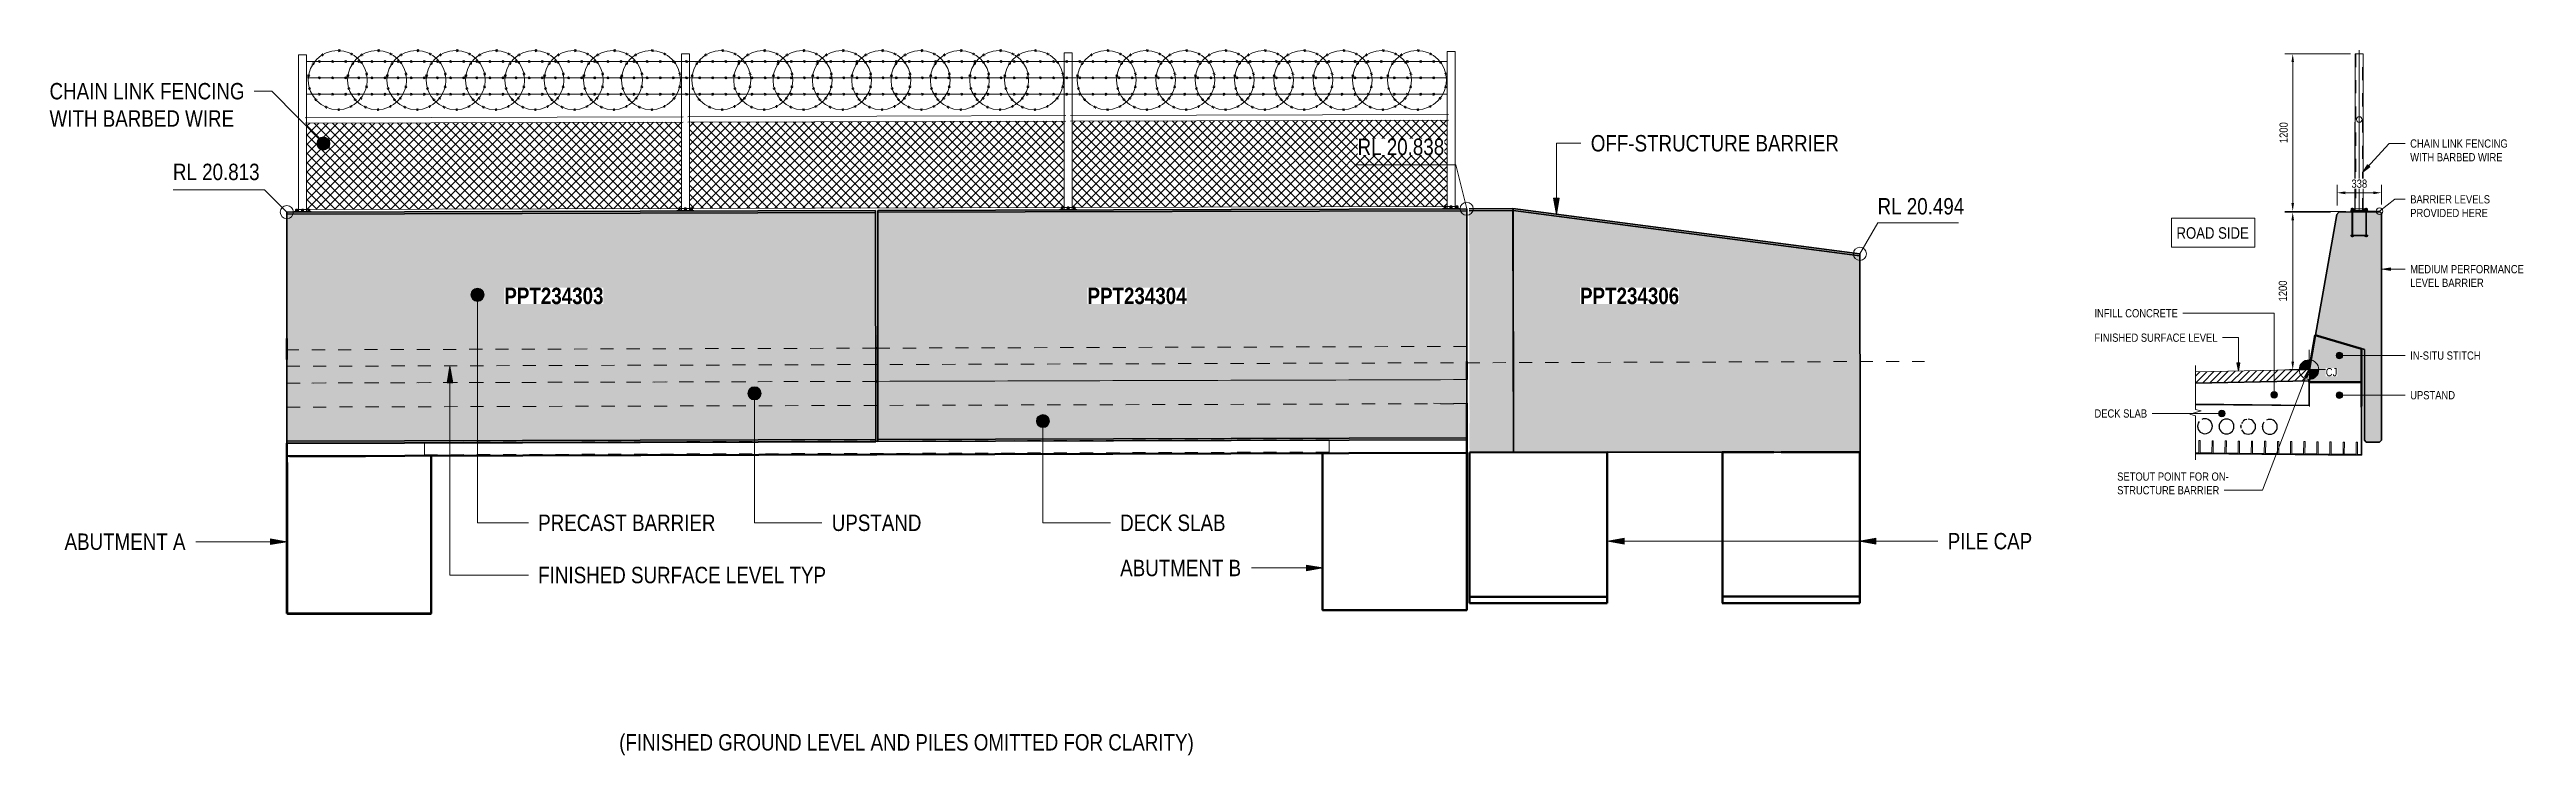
# Model space of a CAD drawing. Header units: metres. Extents: x 571 to 644, y 3 to 1695.
# Drawn here: x 620.17 to 639.07, y 16.67 to 22.05 of the extents above; entities that cross this region are included whole.
import ezdxf

# ---------------------------------------------------------------- set-up
doc = ezdxf.new("R2010")
doc.units = ezdxf.units.M
doc.linetypes.add('JacobsDash', pattern=[0.0045, 0.003, -0.0015])
doc.layers.get('Defpoints').update_dxf_attribs({"color": 41})
for name, color, linetype, lineweight in [('BRIDGE-ABUTMENT-CONC', 7, 'Continuous', 50), ('BRIDGE-FRAMING-LINE-18-HID', 7, 'JacobsDash', 18), ('BRIDGE-HDRAIL', 7, 'Continuous', 18), ('D-BDGE', 7, 'Continuous', 13), ('D-BDGE-FLOOR', 7, 'Continuous', 50), ('D-BDGE-FLOOR-HID', 7, 'JacobsDash', 18), ('D-BDGE-FNDN-PILE-CAP', 7, 'Continuous', 50), ('D-BDGE-FRAMING', 7, 'Continuous', 50), ('D-BDGE-GEN-MOD', 7, 'Continuous', 35), ('D-BDGE-HDRAIL', 7, 'Continuous', 18), ('D-BDGE-LINE', 7, 'Continuous', 9), ('D-ENHA-ANNO-TEXT', 7, 'Continuous', 9), ('D-ENHA-GEN-LINE', 7, 'Continuous', 9), ('D-ENHA-TEXT', 7, 'Continuous', 9), ('D-ENHA-TEXT-DIMS', 7, 'Continuous', 9), ('D-ENHA-TEXT-TAG', 7, 'Continuous', 18)]:
    doc.layers.add(name, color=color, linetype=linetype, lineweight=lineweight)
doc.layers.add('D-BDGE-Conduits', color=1, linetype='Continuous', lineweight=9, true_color=0xff0000)
doc.styles.add('Arial Narrow_2', font='ARIALN.TTF', dxfattribs={"height": 0.125})
doc.styles.add('Arial Narrow_3', font='ARIALN.TTF', dxfattribs={"height": 0.0625})
doc.styles.add('Arial Narrow_4', font='ARIALN.TTF', dxfattribs={"height": 0.0875})
doc.styles.add('Arial Narrow_5', font='ARIALN.TTF', dxfattribs={"height": 0.0625})
doc.styles.add('Arial Narrow_B_1', font='ARIALNB.TTF', dxfattribs={"height": 0.125})
doc.dimstyles.new('Dimension_Standard_O__mm_', dxfattribs={"dimscale": 0.3048, "dimtxt": 0.063964, "dimasz": 0.205052, "dimexe": 0.19685, "dimexo": 0.123031, "dimgap": 0.123031, "dimtad": 1, "dimdec": 0, "dimlfac": 1000, "dimzin": 0, "dimdsep": 46, "dimtxsty": 'Arial Narrow_3', "dimsah": 1, "dimcen": 0.09, "dimaunit": 1, "dimadec": 4, "dimazin": 0, "dimtfac": 1, "dimtdec": 4, "dimtix": 1, "dimtmove": 0, "dimatfit": 3, "dimfxl": 1, "dimtvp": 1, "dimtfill": 1, "dimtolj": 1, "dimtzin": 0, "dimlwd": 18, "dimlwe": 18, "dimarcsym": 2})
doc.dimstyles.new('Dimension_Standard_O__mm__1', dxfattribs={"dimscale": 0.3048, "dimtxt": 0.063964, "dimasz": 0.205052, "dimexe": 0.19685, "dimexo": 0.123031, "dimgap": 0.123031, "dimtad": 1, "dimdec": 0, "dimlfac": 1000, "dimzin": 0, "dimdsep": 46, "dimtxsty": 'Arial Narrow_5', "dimsah": 1, "dimcen": 0.09, "dimaunit": 1, "dimadec": 4, "dimazin": 0, "dimtfac": 1, "dimtdec": 4, "dimtix": 1, "dimtmove": 0, "dimatfit": 3, "dimfxl": 1, "dimtvp": 1, "dimtfill": 1, "dimtolj": 1, "dimtzin": 0, "dimlwd": 18, "dimlwe": 18, "dimarcsym": 2})

msp = doc.modelspace()

# ---------------------------------------------------------------- texts
at = {"layer": 'D-ENHA-TEXT', "insert": (624.5159, 16.832), "char_height": 0.125, "attachment_point": 1, "style": 'Arial Narrow_2', "bg_fill": 3, "box_fill_scale": 1, "bg_fill_color": 256, "bg_fill_transparency": 0}
msp.add_mtext('(FINISHED GROUND LEVEL AND PILES OMITTED FOR CLARITY)', dxfattribs=at)

# ---------------------------------------------------------------- blocks, each defined once
blk = doc.blocks.new('Railing - TopMount-Start-7511100-DRG-2871111 - SECTION 2')
at = {"layer": 'BRIDGE-HDRAIL'}
for p, q in [((588.394, 22.036), (588.394, 20.841)), ((588.394, 22.036), (588.455, 22.036)), ((588.455, 20.841), (588.455, 22.036)), ((588.359, 20.841), (588.359, 20.837)), ((588.489, 20.841), (588.359, 20.841)), ((588.367, 20.843), (588.367, 20.841)), ((588.384, 20.843), (588.367, 20.843)), ((588.371, 20.856), (588.379, 20.856)), ((588.371, 20.849), (588.371, 20.856)), ((588.371, 20.849), (588.379, 20.849)), ((588.371, 20.843), (588.371, 20.849)), ((588.379, 20.849), (588.371, 20.849)), ((588.373, 20.861), (588.373, 20.856)), ((588.385, 20.861), (588.373, 20.861)), ((588.379, 20.856), (588.384, 20.856)), ((588.379, 20.849), (588.379, 20.856)), ((588.379, 20.849), (588.384, 20.849)), ((588.379, 20.843), (588.379, 20.849)), ((588.384, 20.849), (588.379, 20.849)), ((588.384, 20.856), (588.384, 20.841)), ((588.416, 20.856), (588.384, 20.856)), ((588.385, 20.856), (588.385, 20.861)), ((588.412, 20.843), (588.412, 20.841)), ((588.436, 20.843), (588.412, 20.843)), ((588.416, 20.856), (588.424, 20.856)), ((588.416, 20.849), (588.416, 20.856)), ((588.416, 20.849), (588.424, 20.849)), ((588.416, 20.843), (588.416, 20.849)), ((588.424, 20.849), (588.416, 20.849)), ((588.418, 20.861), (588.418, 20.856)), ((588.43, 20.861), (588.418, 20.861)), ((588.424, 20.856), (588.432, 20.856)), ((588.424, 20.849), (588.424, 20.856)), ((588.424, 20.849), (588.432, 20.849)), ((588.424, 20.843), (588.424, 20.849)), ((588.432, 20.849), (588.424, 20.849)), ((588.43, 20.856), (588.43, 20.861)), ((588.432, 20.856), (588.432, 20.849)), ((588.464, 20.856), (588.432, 20.856)), ((588.432, 20.849), (588.432, 20.843)), ((588.436, 20.841), (588.436, 20.843)), ((588.464, 20.861), (588.464, 20.856)), ((588.476, 20.861), (588.464, 20.861)), ((588.464, 20.856), (588.47, 20.856)), ((588.464, 20.841), (588.464, 20.856)), ((588.464, 20.849), (588.47, 20.849)), ((588.47, 20.849), (588.464, 20.849)), ((588.482, 20.843), (588.464, 20.843)), ((588.47, 20.856), (588.478, 20.856)), ((588.47, 20.849), (588.47, 20.856)), ((588.47, 20.849), (588.478, 20.849)), ((588.47, 20.843), (588.47, 20.849)), ((588.478, 20.849), (588.47, 20.849)), ((588.476, 20.856), (588.476, 20.861)), ((588.478, 20.856), (588.478, 20.849)), ((588.478, 20.849), (588.478, 20.843)), ((588.482, 20.841), (588.482, 20.843)), ((588.489, 20.838), (588.489, 20.841))]:
    blk.add_line(p, q, dxfattribs=at)
blk = doc.blocks.new('Railing - TopMount-End-7511104-DRG-2871111 - SECTION 2')
at = {"layer": 'BRIDGE-HDRAIL'}
for p, q in [((579.634, 22.011), (579.634, 20.816)), ((579.634, 22.011), (579.695, 22.011)), ((579.695, 20.816), (579.695, 22.011)), ((579.599, 20.816), (579.599, 20.813)), ((579.729, 20.816), (579.599, 20.816)), ((579.607, 20.818), (579.607, 20.816)), ((579.624, 20.818), (579.607, 20.818)), ((579.611, 20.831), (579.619, 20.831)), ((579.611, 20.824), (579.611, 20.831)), ((579.611, 20.824), (579.619, 20.824)), ((579.611, 20.818), (579.611, 20.824)), ((579.619, 20.824), (579.611, 20.824)), ((579.613, 20.836), (579.613, 20.831)), ((579.625, 20.836), (579.613, 20.836)), ((579.619, 20.831), (579.624, 20.831)), ((579.619, 20.824), (579.619, 20.831)), ((579.619, 20.824), (579.624, 20.824)), ((579.619, 20.818), (579.619, 20.824)), ((579.624, 20.824), (579.619, 20.824)), ((579.624, 20.831), (579.624, 20.816)), ((579.656, 20.831), (579.624, 20.831)), ((579.625, 20.831), (579.625, 20.836)), ((579.652, 20.818), (579.652, 20.816)), ((579.676, 20.818), (579.652, 20.818)), ((579.656, 20.831), (579.664, 20.831)), ((579.656, 20.824), (579.656, 20.831)), ((579.656, 20.824), (579.664, 20.824)), ((579.656, 20.818), (579.656, 20.824)), ((579.664, 20.824), (579.656, 20.824)), ((579.658, 20.836), (579.658, 20.831)), ((579.67, 20.836), (579.658, 20.836)), ((579.664, 20.831), (579.672, 20.831)), ((579.664, 20.824), (579.664, 20.831)), ((579.664, 20.824), (579.672, 20.824)), ((579.664, 20.818), (579.664, 20.824)), ((579.672, 20.824), (579.664, 20.824)), ((579.67, 20.831), (579.67, 20.836)), ((579.672, 20.831), (579.672, 20.824)), ((579.704, 20.831), (579.672, 20.831)), ((579.672, 20.824), (579.672, 20.818)), ((579.676, 20.816), (579.676, 20.818)), ((579.704, 20.836), (579.704, 20.831)), ((579.716, 20.836), (579.704, 20.836)), ((579.704, 20.831), (579.71, 20.831)), ((579.704, 20.816), (579.704, 20.831)), ((579.704, 20.824), (579.71, 20.824)), ((579.71, 20.824), (579.704, 20.824)), ((579.722, 20.818), (579.704, 20.818)), ((579.71, 20.831), (579.718, 20.831)), ((579.71, 20.824), (579.71, 20.831)), ((579.71, 20.824), (579.718, 20.824)), ((579.71, 20.818), (579.71, 20.824)), ((579.718, 20.824), (579.71, 20.824)), ((579.716, 20.831), (579.716, 20.836)), ((579.718, 20.831), (579.718, 20.824)), ((579.718, 20.824), (579.718, 20.818)), ((579.722, 20.816), (579.722, 20.818)), ((579.729, 20.813), (579.729, 20.816))]:
    blk.add_line(p, q, dxfattribs=at)
blk = doc.blocks.new('Railing - 2920-7669627-DRG-2871111 - SECTION 2')
at = {"layer": 'D-BDGE-HDRAIL', "lineweight": 9, "true_color": 0x969696}
h = blk.add_hatch(dxfattribs=at)
h.set_pattern_fill('FP_5', color=252, style=0, pattern_type=2)
h.set_pattern_definition([(45, (586.964, 20.852), (-0.0353553, 0.0353553), []), (135, (586.964, 20.852), (-0.0353553, -0.0353553), [])])
h.paths.add_polyline_path([(585.535, 20.848), (585.544, 20.848), (585.544, 20.853), (585.556, 20.853), (585.556, 20.848), (588.373, 20.856), (588.373, 20.861), (588.385, 20.861), (588.385, 20.856), (588.394, 20.856), (588.394, 21.514), (585.535, 21.506), (585.535, 20.853)])
at = {"layer": 'BRIDGE-HDRAIL'}
for p, q in [((585.535, 20.848), (585.544, 20.848)), ((585.556, 20.848), (588.371, 20.856))]:
    blk.add_line(p, q, dxfattribs=at)
blk = doc.blocks.new('Railing - TopMount-Intermediate-7511102-DRG-2871111 - SECTION 2')
at = {"layer": 'BRIDGE-HDRAIL'}
for p, q in [((585.474, 22.028), (585.474, 20.833)), ((585.474, 22.028), (585.535, 22.028)), ((585.535, 20.833), (585.535, 22.028)), ((585.439, 20.833), (585.439, 20.83)), ((585.569, 20.833), (585.439, 20.833)), ((585.447, 20.835), (585.447, 20.833)), ((585.464, 20.835), (585.447, 20.835)), ((585.451, 20.848), (585.459, 20.848)), ((585.451, 20.84), (585.451, 20.848)), ((585.451, 20.84), (585.459, 20.84)), ((585.451, 20.835), (585.451, 20.84)), ((585.459, 20.84), (585.451, 20.84)), ((585.453, 20.853), (585.453, 20.848)), ((585.465, 20.853), (585.453, 20.853)), ((585.459, 20.848), (585.464, 20.848)), ((585.459, 20.84), (585.459, 20.848)), ((585.459, 20.84), (585.464, 20.84)), ((585.459, 20.835), (585.459, 20.84)), ((585.464, 20.84), (585.459, 20.84)), ((585.464, 20.848), (585.464, 20.833)), ((585.496, 20.848), (585.464, 20.848)), ((585.465, 20.848), (585.465, 20.853)), ((585.492, 20.835), (585.492, 20.833)), ((585.516, 20.835), (585.492, 20.835)), ((585.496, 20.848), (585.504, 20.848)), ((585.496, 20.84), (585.496, 20.848)), ((585.496, 20.84), (585.504, 20.84)), ((585.496, 20.835), (585.496, 20.84)), ((585.504, 20.84), (585.496, 20.84)), ((585.498, 20.853), (585.498, 20.848)), ((585.51, 20.853), (585.498, 20.853)), ((585.504, 20.848), (585.512, 20.848)), ((585.504, 20.84), (585.504, 20.848)), ((585.504, 20.84), (585.512, 20.84)), ((585.504, 20.835), (585.504, 20.84)), ((585.512, 20.84), (585.504, 20.84)), ((585.51, 20.848), (585.51, 20.853)), ((585.512, 20.848), (585.512, 20.84)), ((585.544, 20.848), (585.512, 20.848)), ((585.512, 20.84), (585.512, 20.835)), ((585.516, 20.833), (585.516, 20.835)), ((585.544, 20.853), (585.544, 20.848)), ((585.556, 20.853), (585.544, 20.853)), ((585.544, 20.848), (585.55, 20.848)), ((585.544, 20.833), (585.544, 20.848)), ((585.544, 20.84), (585.55, 20.84)), ((585.55, 20.84), (585.544, 20.84)), ((585.562, 20.835), (585.544, 20.835)), ((585.55, 20.848), (585.558, 20.848)), ((585.55, 20.84), (585.55, 20.848)), ((585.55, 20.84), (585.558, 20.84)), ((585.55, 20.835), (585.55, 20.84)), ((585.558, 20.84), (585.55, 20.84)), ((585.556, 20.848), (585.556, 20.853)), ((585.558, 20.848), (585.558, 20.84)), ((585.558, 20.84), (585.558, 20.835)), ((585.562, 20.833), (585.562, 20.835)), ((585.569, 20.83), (585.569, 20.833))]:
    blk.add_line(p, q, dxfattribs=at)
blk = doc.blocks.new('Railing - TopMount-Intermediate-V3-DRG-2871111 - SECTION 2')
at = {"layer": 'BRIDGE-HDRAIL'}
for p, q in [((582.554, 22.019), (582.554, 20.824)), ((582.554, 22.019), (582.615, 22.019)), ((582.615, 20.824), (582.615, 22.019)), ((582.519, 20.824), (582.519, 20.821)), ((582.649, 20.824), (582.519, 20.824)), ((582.527, 20.826), (582.527, 20.824)), ((582.544, 20.826), (582.527, 20.826)), ((582.531, 20.839), (582.539, 20.839)), ((582.531, 20.832), (582.531, 20.839)), ((582.531, 20.832), (582.539, 20.832)), ((582.531, 20.826), (582.531, 20.832)), ((582.539, 20.832), (582.531, 20.832)), ((582.533, 20.844), (582.533, 20.839)), ((582.545, 20.844), (582.533, 20.844)), ((582.539, 20.839), (582.544, 20.839)), ((582.539, 20.832), (582.539, 20.839)), ((582.539, 20.832), (582.544, 20.832)), ((582.539, 20.826), (582.539, 20.832)), ((582.544, 20.832), (582.539, 20.832)), ((582.544, 20.839), (582.544, 20.824)), ((582.576, 20.839), (582.544, 20.839)), ((582.545, 20.839), (582.545, 20.844)), ((582.572, 20.826), (582.572, 20.824)), ((582.596, 20.826), (582.572, 20.826)), ((582.576, 20.839), (582.584, 20.839)), ((582.576, 20.832), (582.576, 20.839)), ((582.576, 20.832), (582.584, 20.832)), ((582.576, 20.826), (582.576, 20.832)), ((582.584, 20.832), (582.576, 20.832)), ((582.578, 20.844), (582.578, 20.839)), ((582.59, 20.844), (582.578, 20.844)), ((582.584, 20.839), (582.592, 20.839)), ((582.584, 20.832), (582.584, 20.839)), ((582.584, 20.832), (582.592, 20.832)), ((582.584, 20.826), (582.584, 20.832)), ((582.592, 20.832), (582.584, 20.832)), ((582.59, 20.839), (582.59, 20.844)), ((582.592, 20.839), (582.592, 20.832)), ((582.624, 20.839), (582.592, 20.839)), ((582.592, 20.832), (582.592, 20.826)), ((582.596, 20.824), (582.596, 20.826)), ((582.624, 20.844), (582.624, 20.839)), ((582.636, 20.844), (582.624, 20.844)), ((582.624, 20.839), (582.63, 20.839)), ((582.624, 20.824), (582.624, 20.839)), ((582.624, 20.832), (582.63, 20.832)), ((582.63, 20.832), (582.624, 20.832)), ((582.642, 20.826), (582.624, 20.826)), ((582.63, 20.839), (582.638, 20.839)), ((582.63, 20.832), (582.63, 20.839)), ((582.63, 20.832), (582.638, 20.832)), ((582.63, 20.826), (582.63, 20.832)), ((582.638, 20.832), (582.63, 20.832)), ((582.636, 20.839), (582.636, 20.844)), ((582.638, 20.839), (582.638, 20.832)), ((582.638, 20.832), (582.638, 20.826)), ((582.642, 20.824), (582.642, 20.826)), ((582.649, 20.821), (582.649, 20.824))]:
    blk.add_line(p, q, dxfattribs=at)
blk = doc.blocks.new('Railing - 2920-V4-DRG-2871111 - SECTION 2')
at = {"layer": 'D-BDGE-HDRAIL', "lineweight": 9, "true_color": 0x969696}
h = blk.add_hatch(dxfattribs=at)
h.set_pattern_fill('FP_6', color=252, style=0, pattern_type=2)
h.set_pattern_definition([(45, (581.124, 20.835), (-0.0353553, 0.0353553), []), (135, (581.124, 20.835), (-0.0353553, -0.0353553), [])])
h.paths.add_polyline_path([(579.695, 20.831), (579.704, 20.831), (579.704, 20.836), (579.716, 20.836), (579.716, 20.831), (582.533, 20.839), (582.533, 20.844), (582.545, 20.844), (582.545, 20.839), (582.554, 20.839), (582.554, 21.498), (579.695, 21.49), (579.695, 20.868)])
at = {"layer": 'BRIDGE-HDRAIL'}
for p, q in [((579.695, 20.831), (579.704, 20.831)), ((579.716, 20.831), (582.531, 20.839))]:
    blk.add_line(p, q, dxfattribs=at)
blk = doc.blocks.new('Railing - Railing-7520631-DRG-2871111 - SECTION 2')
at = {"layer": 'BRIDGE-HDRAIL'}
for p, q in [((582.566, 21.54), (579.683, 21.532)), ((585.486, 21.548), (582.603, 21.54)), ((588.406, 21.557), (585.523, 21.549)), ((579.683, 21.49), (582.566, 21.498)), ((582.603, 21.498), (585.486, 21.506)), ((585.523, 21.506), (588.406, 21.514))]:
    blk.add_line(p, q, dxfattribs=at)
for name, p in [('Railing - TopMount-End-7511104-DRG-2871111 - SECTION 2', (0, 0)), ('Railing - TopMount-Intermediate-V3-DRG-2871111 - SECTION 2', (0, 0)), ('Railing - TopMount-Intermediate-7511102-DRG-2871111 - SECTION 2', (0, 0)), ('Railing - TopMount-Start-7511100-DRG-2871111 - SECTION 2', (0, 0)), ('Railing - 2920-V4-DRG-2871111 - SECTION 2', (0, 0)), ('Railing - 2920-7669627-DRG-2871111 - SECTION 2', (-2.92, -0.008)), ('Railing - 2920-7669627-DRG-2871111 - SECTION 2', (0, 0))]:
    blk.add_blockref(name, p)
blk = doc.blocks.new('07_STR_DPS_PermadecPanel - 07_STR_DPS_PermadecPanel-5973115-DRG-2871111 - SECTION 2')
at = {"layer": 'BRIDGE-FRAMING-LINE-18-HID', "lineweight": 13}
for p, q in [((587.494, 19.077), (580.594, 19.056)), ((587.494, 19.076), (580.594, 19.055)), ((587.494, 19.076), (580.594, 19.055)), ((580.594, 19.055), (580.594, 19.056)), ((580.594, 19.056), (580.594, 19.056)), ((580.594, 19.054), (580.594, 19.055)), ((580.594, 19.055), (580.594, 19.055)), ((580.594, 19.055), (580.594, 19.055)), ((587.494, 18.983), (580.594, 18.962)), ((587.494, 18.983), (580.594, 18.962)), ((587.494, 18.977), (580.594, 18.956)), ((580.594, 18.956), (580.594, 18.961)), ((580.594, 18.957), (580.594, 18.957)), ((587.494, 19.077), (587.494, 19.077)), ((587.494, 19.077), (587.494, 19.076)), ((587.494, 19.076), (587.494, 19.076)), ((587.494, 19.076), (587.494, 19.076)), ((587.494, 19.076), (587.494, 19.075)), ((587.494, 18.982), (587.494, 18.977))]:
    blk.add_line(p, q, dxfattribs=at)
blk = doc.blocks.new('Floors 3 - Floors 3-5446905-DRG-2871111 - SECTION 4')
at = {"layer": 'D-BDGE-FLOOR', "lineweight": 35}
for p, q in [((-1654.776, 19.527), (-1655.642, 19.509)), ((-1654.776, 19.338), (-1654.776, 19.527)), ((-1655.642, 19.347), (-1654.776, 19.338))]:
    blk.add_line(p, q, dxfattribs=at)
blk = doc.blocks.new('07_STR_DPS_PermadecPanel - 07_STR_DPS_PermadecPanel-5973115-DRG-2871111 - SECTION 4')
at = {"layer": 'D-BDGE-FRAMING', "lineweight": 9}
for p, q in [((-1655.617, 18.977), (-1655.642, 18.978)), ((-1655.642, 18.972), (-1655.162, 18.967)), ((-1655.616, 19.07), (-1655.617, 18.977)), ((-1655.606, 19.07), (-1655.616, 19.07)), ((-1655.607, 18.977), (-1655.606, 19.07)), ((-1655.517, 18.976), (-1655.607, 18.977)), ((-1655.516, 19.069), (-1655.517, 18.976)), ((-1655.506, 19.069), (-1655.516, 19.069)), ((-1655.507, 18.976), (-1655.506, 19.069)), ((-1655.417, 18.975), (-1655.507, 18.976)), ((-1655.416, 19.068), (-1655.417, 18.975)), ((-1655.406, 19.068), (-1655.416, 19.068)), ((-1655.407, 18.975), (-1655.406, 19.068)), ((-1655.317, 18.974), (-1655.407, 18.975)), ((-1655.316, 19.067), (-1655.317, 18.974)), ((-1655.306, 19.067), (-1655.316, 19.067)), ((-1655.307, 18.974), (-1655.306, 19.067)), ((-1655.217, 18.973), (-1655.307, 18.974)), ((-1655.216, 19.066), (-1655.217, 18.973)), ((-1655.206, 19.066), (-1655.216, 19.066)), ((-1655.207, 18.973), (-1655.206, 19.066)), ((-1655.162, 18.973), (-1655.207, 18.973)), ((-1655.162, 18.967), (-1655.162, 18.973))]:
    blk.add_line(p, q, dxfattribs=at)
blk = doc.blocks.new('07_STR_DPS_PermadecPanel - 07_STR_DPS_PermadecPanel-V5-DRG-2871111 - SECTION 4')
at = {"layer": 'D-BDGE-FRAMING', "lineweight": 9}
for p, q in [((-1655.117, 18.972), (-1655.162, 18.973)), ((-1655.162, 18.973), (-1655.162, 18.967)), ((-1655.162, 18.967), (-1654.562, 18.961)), ((-1655.116, 19.065), (-1655.117, 18.972)), ((-1655.106, 19.065), (-1655.116, 19.065)), ((-1655.107, 18.972), (-1655.106, 19.065)), ((-1655.017, 18.971), (-1655.107, 18.972)), ((-1655.016, 19.064), (-1655.017, 18.971)), ((-1655.006, 19.064), (-1655.016, 19.064)), ((-1655.007, 18.971), (-1655.006, 19.064)), ((-1654.917, 18.97), (-1655.007, 18.971)), ((-1654.916, 19.063), (-1654.917, 18.97)), ((-1654.906, 19.063), (-1654.916, 19.063)), ((-1654.907, 18.97), (-1654.906, 19.063)), ((-1654.817, 18.969), (-1654.907, 18.97)), ((-1654.816, 19.062), (-1654.817, 18.969)), ((-1654.806, 19.062), (-1654.816, 19.062)), ((-1654.807, 18.969), (-1654.806, 19.062)), ((-1654.717, 18.968), (-1654.807, 18.969)), ((-1654.716, 19.061), (-1654.717, 18.968)), ((-1654.706, 19.061), (-1654.716, 19.061)), ((-1654.707, 18.968), (-1654.706, 19.061)), ((-1654.617, 18.967), (-1654.707, 18.968)), ((-1654.616, 19.06), (-1654.617, 18.967)), ((-1654.606, 19.06), (-1654.616, 19.06)), ((-1654.607, 18.967), (-1654.606, 19.06)), ((-1654.562, 18.967), (-1654.607, 18.967)), ((-1654.562, 18.961), (-1654.562, 18.967))]:
    blk.add_line(p, q, dxfattribs=at)
blk = doc.blocks.new('SC_DET_BREAK LINE - Std Break-6706927-DRG-2871111 - SECTION 4')
at = {"layer": 'D-BDGE-LINE', "lineweight": 13}
for p, q in [((-1655.642, 19.308), (-1655.642, 19.643)), ((-1655.686, 19.271), (-1655.598, 19.296)), ((-1655.598, 19.296), (-1655.642, 19.308)), ((-1655.642, 19.258), (-1655.686, 19.271)), ((-1655.642, 18.923), (-1655.642, 19.258))]:
    blk.add_line(p, q, dxfattribs=at)
blk = doc.blocks.new('DIMBLOCK4-DRG-2871111 - SECTION 4')
at = {"layer": 'D-ENHA-TEXT-DIMS', "color": 0, "lineweight": 18, "transparency": 16777216}
for p, q in [((637.62, 20.862), (637.62, 21.02)), ((637.959, 20.871), (637.959, 21.02)), ((637.683, 20.96), (637.896, 20.96))]:
    blk.add_line(p, q, dxfattribs=at)
at = {"layer": 'D-ENHA-TEXT-DIMS', "color": 0, "transparency": 16777216}
for points in [[(637.683, 20.97), (637.683, 20.949), (637.62, 20.96)], [(637.896, 20.97), (637.896, 20.949), (637.959, 20.96)]]:
    blk.add_solid(points, dxfattribs=at)
at = {"layer": 'Defpoints', "color": 0, "transparency": 16777216}
for p in [(637.62, 20.825), (637.959, 20.833)]:
    blk.add_point(p, dxfattribs=at)
at = {"layer": 'D-ENHA-TEXT-DIMS', "color": 0, "lineweight": 18, "transparency": 16777216, "insert": (637.79, 21.029), "char_height": 0.0625, "width": 0.14255, "attachment_point": 5, "style": 'Arial Narrow_3', "bg_fill": 3, "box_fill_scale": 1.1, "bg_fill_color": 256, "bg_fill_true_color": 13158600, "bg_fill_transparency": 0}
blk.add_mtext('\\A1;338', dxfattribs=at)
at = {"layer": 'Defpoints', "color": 0, "transparency": 16777216}
blk.add_point((637.959, 20.96), dxfattribs=at)
blk = doc.blocks.new('DIMBLOCK5-DRG-2871111 - SECTION 4')
at = {"layer": 'D-ENHA-TEXT-DIMS', "color": 0, "lineweight": 18, "transparency": 16777216}
for p, q in [((637.57, 20.812), (637.222, 20.812)), ((637.282, 19.671), (637.282, 20.75)), ((637.371, 19.609), (637.222, 19.609))]:
    blk.add_line(p, q, dxfattribs=at)
at = {"layer": 'D-ENHA-TEXT-DIMS', "color": 0, "transparency": 16777216}
for points in [[(637.272, 20.75), (637.292, 20.75), (637.282, 20.812)], [(637.272, 19.671), (637.292, 19.671), (637.282, 19.609)]]:
    blk.add_solid(points, dxfattribs=at)
at = {"layer": 'Defpoints', "color": 0, "transparency": 16777216}
for p in [(637.282, 20.812), (637.608, 20.812), (637.409, 19.609)]:
    blk.add_point(p, dxfattribs=at)
at = {"layer": 'D-ENHA-TEXT-DIMS', "color": 0, "lineweight": 18, "transparency": 16777216, "insert": (637.207, 20.211), "char_height": 0.0625, "width": 0.19007, "attachment_point": 5, "rotation": 90, "style": 'Arial Narrow_5', "bg_fill": 3, "box_fill_scale": 1.1, "bg_fill_color": 256, "bg_fill_true_color": 13158600, "bg_fill_transparency": 0}
blk.add_mtext('\\A1;\u200e1200', dxfattribs=at)
blk = doc.blocks.new('DIMBLOCK6-DRG-2871111 - SECTION 4')
at = {"layer": 'D-ENHA-TEXT-DIMS', "color": 0, "lineweight": 18, "transparency": 16777216}
for p, q in [((637.722, 22.018), (637.222, 22.018)), ((637.282, 21.956), (637.282, 20.881)), ((637.687, 20.818), (637.222, 20.818))]:
    blk.add_line(p, q, dxfattribs=at)
at = {"layer": 'D-ENHA-TEXT-DIMS', "color": 0, "transparency": 16777216}
for points in [[(637.272, 21.956), (637.292, 21.956), (637.282, 22.018)], [(637.272, 20.881), (637.292, 20.881), (637.282, 20.818)]]:
    blk.add_solid(points, dxfattribs=at)
at = {"layer": 'Defpoints', "color": 0, "transparency": 16777216}
for p in [(637.759, 22.018), (637.282, 20.818), (637.725, 20.818)]:
    blk.add_point(p, dxfattribs=at)
at = {"layer": 'D-ENHA-TEXT-DIMS', "color": 0, "lineweight": 18, "transparency": 16777216, "insert": (637.213, 21.418), "char_height": 0.0625, "width": 0.19007, "attachment_point": 5, "rotation": 90, "style": 'Arial Narrow_3', "bg_fill": 3, "box_fill_scale": 1.1, "bg_fill_color": 256, "bg_fill_true_color": 13158600, "bg_fill_transparency": 0}
blk.add_mtext('\\A1;1200', dxfattribs=at)

# ---------------------------------------------------------------- hatches: boundary and pattern name
at = {"layer": 'D-BDGE-FRAMING', "true_color": 0xc0c0c0}
h = msp.add_hatch(color=9, dxfattribs=at)
h.paths.add_polyline_path([(621.9807, 19.762), (621.9809, 19.762), (621.9808, 19.8615), (621.9803, 19.8615), (621.9807, 19.7658)])
h.paths.add_polyline_path([(626.4723, 19.7751), (626.4894, 19.7752), (626.4894, 19.8743), (626.4723, 19.8743), (626.4723, 19.7883)])
for points in [[(637.8064, 19.5166), (637.8064, 19.7699), (637.4534, 19.874), (637.4071, 19.6111), (637.4814, 19.6111), (637.481, 19.6033), (637.4798, 19.5955), (637.4777, 19.588), (637.4749, 19.5806), (637.4713, 19.5736), (637.4671, 19.567), (637.4621, 19.5609), (637.4566, 19.5554), (637.4505, 19.5505), (637.4439, 19.5462), (637.4369, 19.5426), (637.4296, 19.5398), (637.422, 19.5378), (637.4142, 19.5365), (637.4064, 19.5361), (637.4064, 19.5166), (637.8061, 19.5167)], [(637.8064, 19.7699), (637.8064, 19.7699), (637.8064, 19.7699)]]:
    msp.add_hatch(color=9, dxfattribs=at).paths.add_polyline_path(points)
h = msp.add_hatch(color=9, dxfattribs=at)
edge = h.paths.add_edge_path()
edge.add_line((621.981, 19.6441), (621.9807, 19.7658))
edge.add_line((621.9807, 19.7658), (621.981, 19.6463))
h = msp.add_hatch(color=9, dxfattribs=at)
h.paths.add_polyline_path([(626.4724, 19.5219), (626.4894, 19.5219), (626.4894, 19.7752), (626.4723, 19.7751), (626.4723, 19.7191)])
h.paths.add_polyline_path([(630.9808, 19.5351), (630.9812, 19.5351), (630.9808, 19.6906)])
h = msp.add_hatch(color=9, dxfattribs=at)
edge = h.paths.add_edge_path()
edge.add_line((637.407, 19.6111), (637.407, 19.6111))
edge.add_line((637.407, 19.6111), (637.4084, 19.619))
at = {"layer": 'D-BDGE-GEN-MOD', "true_color": 0xc0c0c0}
for points in [[(621.9808, 20.7975), (626.4722, 20.8105), (626.4722, 20.8255), (621.9808, 20.8125)], [(621.981, 19.0655), (626.4724, 19.0785), (626.4722, 20.8105), (621.9808, 20.7975), (621.981, 19.7191)], [(626.4894, 20.8107), (630.9808, 20.823), (630.9808, 20.838), (626.4894, 20.8257)], [(626.4894, 19.0787), (630.9808, 19.091), (630.9808, 20.823), (626.4894, 20.8107), (626.4894, 19.7191)], [(630.9992, 20.8231), (631.3332, 20.8239), (631.3332, 20.8387), (630.9992, 20.8381), (630.9992, 20.8286)], [(631.3379, 18.9817), (631.3342, 20.8237), (630.9992, 20.8231), (631.0029, 18.9817), (631.3278, 18.9817)], [(633.9805, 20.4791), (633.9804, 20.4941), (631.3332, 20.8389), (631.3332, 20.8239)], [(633.9835, 18.9817), (633.9805, 20.4791), (631.3332, 20.8239), (631.3369, 18.9817)], [(637.8435, 19.0583), (637.9435, 19.0583), (637.9585, 19.0733), (637.9585, 20.8053), (637.9435, 20.8203), (637.6346, 20.8125), (637.6175, 20.7954), (637.4555, 19.8753), (637.8285, 19.7653), (637.8285, 19.0733)], [(626.4894, 19.0637), (630.9808, 19.076), (630.9808, 19.091), (626.4894, 19.0787)], [(621.981, 19.0505), (626.4724, 19.0635), (626.4724, 19.0785), (621.981, 19.0655)]]:
    msp.add_hatch(color=9, dxfattribs=at).paths.add_polyline_path(points)
h = msp.add_hatch(color=9, dxfattribs=at)
edge = h.paths.add_edge_path()
edge.add_line((631.0023, 18.9817), (631.0029, 18.9817))
edge.add_line((631.0029, 18.9817), (631.0012, 19.5512))
at = {"layer": 'D-BDGE-LINE'}
h = msp.add_hatch(dxfattribs=at)
h.set_pattern_fill('FP_7', color=256, style=0, pattern_type=2)
h.set_pattern_definition([(45, (637.758283, 16.961), (-0.0265165, 0.0265165), [])])
h.paths.add_polyline_path([(636.5402, 19.509), (637.4063, 19.5268), (637.4063, 19.6111), (636.5402, 19.5934), (636.5402, 19.5093)])
h.paths.add_polyline_path([(637.4063, 19.5268), (637.4064, 19.5268), (637.4063, 19.5662)])
at = {"layer": 'D-ENHA-GEN-LINE', "lineweight": 5}
for points in [[(637.3314, 19.6111), (637.4064, 19.6111), (637.4063, 19.6861), (637.3986, 19.6857), (637.3908, 19.6845), (637.3832, 19.6825), (637.3759, 19.6796), (637.3689, 19.6761), (637.3623, 19.6718), (637.3562, 19.6669), (637.3507, 19.6613), (637.3457, 19.6552), (637.3414, 19.6486), (637.3379, 19.6416), (637.3351, 19.6343), (637.333, 19.6267), (637.3318, 19.619), (637.3315, 19.6151)], [(637.4064, 19.5361), (637.4142, 19.5365), (637.422, 19.5378), (637.4296, 19.5398), (637.4369, 19.5426), (637.4439, 19.5462), (637.4505, 19.5505), (637.4566, 19.5554), (637.4621, 19.5609), (637.4671, 19.567), (637.4713, 19.5736), (637.4749, 19.5806), (637.4777, 19.588), (637.4798, 19.5955), (637.481, 19.6033), (637.4814, 19.6111), (637.4064, 19.6111), (637.4064, 19.5662)]]:
    msp.add_hatch(color=256, dxfattribs=at).paths.add_polyline_path(points)
at = {"layer": 'D-ENHA-TEXT'}
h = msp.add_hatch(color=256, dxfattribs=at)
edge = h.paths.add_edge_path()
edge.add_arc((622.2593, 21.3354), 0.05, 0, 360)
for points in [[(637.8193, 21.1192), (637.8698, 21.1576), (637.8536, 21.1726)], [(631.6655, 20.7946), (631.6875, 20.9196), (631.6434, 20.9196)], [(637.9663, 20.3773), (638.0288, 20.3663), (638.0288, 20.3884)], [(636.8673, 19.6003), (636.8784, 19.6628), (636.8563, 19.6628)], [(623.2247, 19.6365), (623.2027, 19.5115), (623.2468, 19.5115)], [(637.4034, 19.6095), (637.3707, 19.5551), (637.3913, 19.5472)], [(621.9812, 18.2993), (621.8562, 18.3214), (621.8562, 18.2773)], [(632.0569, 18.3032), (632.1819, 18.2812), (632.1819, 18.3252)], [(633.9771, 18.3032), (634.1021, 18.2812), (634.1021, 18.3252)], [(629.8838, 18.0987), (629.7588, 18.1208), (629.7588, 18.0767)]]:
    msp.add_hatch(color=256, dxfattribs=at).paths.add_polyline_path(points)
h = msp.add_hatch(color=256, dxfattribs=at)
edge = h.paths.add_edge_path()
edge.add_arc((623.4353, 20.182), 0.05, 0, 360)
h = msp.add_hatch(color=256, dxfattribs=at)
edge = h.paths.add_edge_path()
edge.add_arc((637.6379, 19.7186), 0.025, 0, 360)
h = msp.add_hatch(color=256, dxfattribs=at)
edge = h.paths.add_edge_path()
edge.add_arc((625.5484, 19.4303), 0.05, 0, 360)
h = msp.add_hatch(color=256, dxfattribs=at)
edge = h.paths.add_edge_path()
edge.add_arc((636.7405, 19.2769), 0.025, 0, 360)
h = msp.add_hatch(color=256, dxfattribs=at)
edge = h.paths.add_edge_path()
edge.add_arc((637.1405, 19.4185), 0.025, 0, 360)
h = msp.add_hatch(color=256, dxfattribs=at)
edge = h.paths.add_edge_path()
edge.add_arc((637.6379, 19.4161), 0.025, 0, 360)
h = msp.add_hatch(color=256, dxfattribs=at)
edge = h.paths.add_edge_path()
edge.add_arc((627.7484, 19.219), 0.05, 0, 360)

# ---------------------------------------------------------------- linework, layer by layer
at = {"layer": 'BRIDGE-ABUTMENT-CONC'}
for p, q in [((621.9811, 18.952), (621.981, 18.9544)), ((621.9812, 18.951), (621.9812, 17.751)), ((622.5812, 18.951), (622.002, 18.951)), ((623.0812, 17.751), (623.0812, 18.951)), ((629.8812, 18.9771), (629.8812, 17.777)), ((630.9812, 17.777), (630.9812, 18.9771)), ((629.8812, 17.777), (629.881, 17.7804)), ((629.8812, 17.777), (630.9812, 17.777)), ((621.981, 17.7543), (621.9811, 17.752)), ((621.9812, 17.751), (622.5812, 17.751)), ((622.5812, 17.751), (623.0812, 17.751))]:
    msp.add_line(p, q, dxfattribs=at)
at = {"layer": 'BRIDGE-FRAMING-LINE-18-HID'}
for p, q in [((621.9804, 19.848), (621.9803, 19.8615)), ((630.9801, 19.8871), (630.9805, 19.7883)), ((626.4723, 19.7751), (621.9807, 19.762)), ((621.9814, 19.5087), (621.981, 19.6529)), ((630.9805, 19.7883), (626.4895, 19.7752)), ((630.9805, 19.7883), (630.9807, 19.7075)), ((626.4723, 19.5219), (621.9814, 19.5087)), ((630.9812, 19.5351), (626.4895, 19.5219)), ((637.4064, 19.6072), (637.4064, 19.6071))]:
    msp.add_line(p, q, dxfattribs=at)
at = {"layer": 'BRIDGE-FRAMING-LINE-18-HID', "lineweight": 13}
for p, q in [((629.9308, 19.0753), (623.0308, 19.0544)), ((629.9308, 19.0752), (623.0308, 19.0543)), ((624.3164, 19.0572), (623.0308, 19.0533)), ((623.6112, 19.0552), (623.0308, 19.0534)), ((623.0308, 19.0543), (623.0308, 19.0544)), ((623.0308, 19.0544), (623.0308, 19.0543)), ((623.0308, 19.0534), (623.0308, 19.0543)), ((623.0308, 19.0533), (623.0308, 19.0534)), ((623.0308, 19.0534), (623.0308, 19.0533)), ((623.0311, 18.9603), (623.0308, 19.0533)), ((623.031, 18.9613), (623.0311, 18.9559)), ((629.9311, 18.9812), (623.0311, 18.9603)), ((623.0311, 18.96), (629.9311, 18.9809)), ((623.0311, 18.96), (623.0311, 18.9603)), ((623.0312, 18.954), (623.0311, 18.96)), ((623.0311, 18.9559), (623.0312, 18.954)), ((629.9312, 18.9749), (623.6845, 18.956)), ((629.9308, 19.0743), (624.3117, 19.0573)), ((629.9308, 19.0742), (625.0168, 19.0593)), ((629.9308, 19.0752), (629.9308, 19.0753)), ((629.9308, 19.0753), (629.9308, 19.0752)), ((629.9308, 19.0752), (629.9308, 19.0743)), ((629.9308, 19.0743), (629.9308, 19.0743)), ((629.9308, 19.0743), (629.9308, 19.0742)), ((629.9308, 19.0742), (629.9311, 18.9812)), ((629.9311, 18.9812), (629.9311, 18.9809)), ((629.9311, 18.9809), (629.9312, 18.9749))]:
    msp.add_line(p, q, dxfattribs=at)
at = {"layer": 'BRIDGE-FRAMING-LINE-18-HID', "linetype": 'Continuous'}
for p, q in [((630.9811, 17.778), (630.981, 17.7804)), ((623.0811, 17.752), (623.081, 17.7543))]:
    msp.add_line(p, q, dxfattribs=at)
at = {"layer": 'D-BDGE', "color": 8, "true_color": 0x808080}
for p, q in [((622.1313, 21.9609), (630.8313, 21.9609)), ((622.1721, 21.9417), (622.1918, 21.9452)), ((622.1779, 21.9525), (622.1863, 21.9344)), ((622.2229, 21.9686), (622.2358, 21.9533)), ((622.2352, 21.969), (622.2237, 21.9526)), ((622.2427, 22.0137), (622.262, 22.0085)), ((622.2525, 22.021), (622.2525, 22.001)), ((622.3229, 21.9686), (622.3358, 21.9533)), ((622.3352, 21.969), (622.3237, 21.9526)), ((622.3742, 22.0512), (622.3873, 22.0361)), ((622.3865, 22.0518), (622.3752, 22.0353)), ((622.4229, 21.9686), (622.4358, 21.9533)), ((622.4352, 21.969), (622.4237, 21.9526)), ((622.4835, 22.0227), (622.4663, 22.0125)), ((622.4721, 21.9417), (622.4918, 21.9452)), ((622.4722, 22.0273), (622.4776, 22.0081)), ((622.4779, 21.9525), (622.4863, 21.9344)), ((622.5229, 21.9686), (622.5358, 21.9533)), ((622.5352, 21.969), (622.5237, 21.9526)), ((622.5591, 21.9552), (622.5392, 21.9532)), ((622.5427, 22.0137), (622.562, 22.0085)), ((622.5508, 21.9642), (622.5475, 21.9445)), ((622.5525, 22.021), (622.5525, 22.001)), ((622.6229, 21.9686), (622.6358, 21.9533)), ((622.6352, 21.969), (622.6237, 21.9526)), ((622.6742, 22.0512), (622.6873, 22.0361)), ((622.6865, 22.0518), (622.6752, 22.0353)), ((622.7229, 21.9686), (622.7358, 21.9533)), ((622.7352, 21.969), (622.7237, 21.9526)), ((622.7835, 22.0227), (622.7663, 22.0125)), ((622.7721, 21.9417), (622.7918, 21.9452)), ((622.7722, 22.0273), (622.7776, 22.0081)), ((622.7779, 21.9525), (622.7863, 21.9344)), ((622.8229, 21.9686), (622.8358, 21.9533)), ((622.8352, 21.969), (622.8237, 21.9526)), ((622.8591, 21.9552), (622.8392, 21.9532)), ((622.8427, 22.0137), (622.862, 22.0085)), ((622.8508, 21.9642), (622.8475, 21.9445)), ((622.8525, 22.021), (622.8525, 22.001)), ((622.9229, 21.9686), (622.9358, 21.9533)), ((622.9352, 21.969), (622.9237, 21.9526)), ((622.9742, 22.0512), (622.9873, 22.0361)), ((622.9865, 22.0518), (622.9752, 22.0353)), ((623.0229, 21.9686), (623.0358, 21.9533)), ((623.0352, 21.969), (623.0237, 21.9526)), ((623.0835, 22.0227), (623.0663, 22.0125)), ((623.0721, 21.9417), (623.0918, 21.9452)), ((623.0722, 22.0273), (623.0776, 22.0081)), ((623.0779, 21.9525), (623.0863, 21.9344)), ((623.1229, 21.9686), (623.1358, 21.9533)), ((623.1352, 21.969), (623.1237, 21.9526)), ((623.1591, 21.9552), (623.1392, 21.9532)), ((623.1427, 22.0137), (623.162, 22.0085)), ((623.1508, 21.9642), (623.1475, 21.9445)), ((623.1525, 22.021), (623.1525, 22.001)), ((623.2229, 21.9686), (623.2358, 21.9533)), ((623.2352, 21.969), (623.2237, 21.9526)), ((623.2742, 22.0512), (623.2873, 22.0361)), ((623.2865, 22.0518), (623.2752, 22.0353)), ((623.3229, 21.9686), (623.3358, 21.9533)), ((623.3352, 21.969), (623.3237, 21.9526)), ((623.3835, 22.0227), (623.3663, 22.0125)), ((623.3721, 21.9417), (623.3918, 21.9452)), ((623.3722, 22.0273), (623.3776, 22.0081)), ((623.3779, 21.9525), (623.3863, 21.9344)), ((623.4229, 21.9686), (623.4358, 21.9533)), ((623.4352, 21.969), (623.4237, 21.9526)), ((623.4591, 21.9552), (623.4392, 21.9532)), ((623.4427, 22.0137), (623.462, 22.0085)), ((623.4508, 21.9642), (623.4475, 21.9445)), ((623.4525, 22.021), (623.4525, 22.001)), ((623.5229, 21.9686), (623.5358, 21.9533)), ((623.5352, 21.969), (623.5237, 21.9526)), ((623.5742, 22.0512), (623.5873, 22.0361)), ((623.5865, 22.0518), (623.5752, 22.0353)), ((623.6229, 21.9686), (623.6358, 21.9533)), ((623.6352, 21.969), (623.6237, 21.9526)), ((623.6835, 22.0227), (623.6663, 22.0125)), ((623.6721, 21.9417), (623.6918, 21.9452)), ((623.6722, 22.0273), (623.6776, 22.0081)), ((623.6779, 21.9525), (623.6863, 21.9344)), ((623.7229, 21.9686), (623.7358, 21.9533)), ((623.7352, 21.969), (623.7237, 21.9526)), ((623.7591, 21.9552), (623.7392, 21.9532)), ((623.7427, 22.0137), (623.762, 22.0085)), ((623.7508, 21.9642), (623.7475, 21.9445)), ((623.7525, 22.021), (623.7525, 22.001)), ((623.8229, 21.9686), (623.8358, 21.9533)), ((623.8352, 21.969), (623.8237, 21.9526)), ((623.8742, 22.0512), (623.8873, 22.0361)), ((623.8865, 22.0518), (623.8752, 22.0353)), ((623.9229, 21.9686), (623.9358, 21.9533)), ((623.9352, 21.969), (623.9237, 21.9526)), ((623.9835, 22.0227), (623.9663, 22.0125)), ((623.9721, 21.9417), (623.9918, 21.9452)), ((623.9722, 22.0273), (623.9776, 22.0081)), ((623.9779, 21.9525), (623.9863, 21.9344)), ((624.0229, 21.9686), (624.0358, 21.9533)), ((624.0352, 21.969), (624.0237, 21.9526)), ((624.0591, 21.9552), (624.0392, 21.9532)), ((624.0427, 22.0137), (624.062, 22.0085)), ((624.0508, 21.9642), (624.0475, 21.9445)), ((624.0525, 22.021), (624.0525, 22.001)), ((624.1229, 21.9686), (624.1358, 21.9533)), ((624.1352, 21.969), (624.1237, 21.9526)), ((624.1742, 22.0512), (624.1873, 22.0361)), ((624.1865, 22.0518), (624.1752, 22.0353)), ((624.2229, 21.9686), (624.2358, 21.9533)), ((624.2352, 21.969), (624.2237, 21.9526)), ((624.2835, 22.0227), (624.2663, 22.0125)), ((624.2721, 21.9417), (624.2918, 21.9452)), ((624.2722, 22.0273), (624.2776, 22.0081)), ((624.2779, 21.9525), (624.2863, 21.9344)), ((624.3229, 21.9686), (624.3358, 21.9533)), ((624.3352, 21.969), (624.3237, 21.9526)), ((624.3591, 21.9552), (624.3392, 21.9532)), ((624.3427, 22.0137), (624.362, 22.0085)), ((624.3508, 21.9642), (624.3475, 21.9445)), ((624.3525, 22.021), (624.3525, 22.001)), ((624.4229, 21.9686), (624.4358, 21.9533)), ((624.4352, 21.969), (624.4237, 21.9526)), ((624.4742, 22.0512), (624.4873, 22.0361)), ((624.4865, 22.0518), (624.4752, 22.0353)), ((624.5229, 21.9686), (624.5358, 21.9533)), ((624.5352, 21.969), (624.5237, 21.9526)), ((624.5614, 21.9417), (624.5811, 21.9452)), ((624.5835, 22.0227), (624.5663, 22.0125)), ((624.5672, 21.9525), (624.5757, 21.9344)), ((624.5722, 22.0273), (624.5776, 22.0081)), ((624.6229, 21.9686), (624.6358, 21.9533)), ((624.6352, 21.969), (624.6237, 21.9526)), ((624.632, 22.0137), (624.6513, 22.0085)), ((624.6591, 21.9552), (624.6392, 21.9532)), ((624.6418, 22.021), (624.6418, 22.001)), ((624.6508, 21.9642), (624.6475, 21.9445)), ((624.7229, 21.9686), (624.7358, 21.9533)), ((624.7352, 21.969), (624.7237, 21.9526)), ((624.7635, 22.0512), (624.7766, 22.0361)), ((624.7758, 22.0518), (624.7645, 22.0353)), ((624.8229, 21.9686), (624.8358, 21.9533)), ((624.8352, 21.969), (624.8237, 21.9526)), ((624.8728, 22.0227), (624.8556, 22.0125)), ((624.8615, 22.0273), (624.8669, 22.0081)), ((624.9229, 21.9686), (624.9358, 21.9533)), ((624.9352, 21.969), (624.9237, 21.9526)), ((624.9484, 21.9552), (624.9285, 21.9532)), ((624.9401, 21.9642), (624.9368, 21.9445)), ((625.0229, 21.9686), (625.0358, 21.9533)), ((625.0352, 21.969), (625.0237, 21.9526)), ((625.0971, 21.9417), (625.1168, 21.9452)), ((625.1029, 21.9525), (625.1113, 21.9344)), ((625.1229, 21.9686), (625.1358, 21.9533)), ((625.1352, 21.969), (625.1237, 21.9526)), ((625.1677, 22.0137), (625.187, 22.0085)), ((625.1775, 22.021), (625.1775, 22.001)), ((625.2229, 21.9686), (625.2358, 21.9533)), ((625.2352, 21.969), (625.2237, 21.9526)), ((625.2992, 22.0512), (625.3123, 22.0361)), ((625.3115, 22.0518), (625.3002, 22.0353)), ((625.3229, 21.9686), (625.3358, 21.9533)), ((625.3352, 21.969), (625.3237, 21.9526)), ((625.4085, 22.0227), (625.3913, 22.0125)), ((625.3972, 22.0273), (625.4026, 22.0081)), ((625.4171, 21.9417), (625.4368, 21.9452)), ((625.4229, 21.9686), (625.4358, 21.9533)), ((625.4229, 21.9525), (625.4313, 21.9344)), ((625.4352, 21.969), (625.4237, 21.9526)), ((625.4841, 21.9552), (625.4642, 21.9532)), ((625.4758, 21.9642), (625.4725, 21.9445)), ((625.4877, 22.0137), (625.507, 22.0085)), ((625.4975, 22.021), (625.4975, 22.001)), ((625.5229, 21.9686), (625.5358, 21.9533)), ((625.5352, 21.969), (625.5237, 21.9526)), ((625.6192, 22.0512), (625.6323, 22.0361)), ((625.6315, 22.0518), (625.6202, 22.0353)), ((625.6229, 21.9686), (625.6358, 21.9533)), ((625.6352, 21.969), (625.6237, 21.9526)), ((625.7285, 22.0227), (625.7113, 22.0125)), ((625.7171, 21.9417), (625.7368, 21.9452)), ((625.7172, 22.0273), (625.7226, 22.0081)), ((625.7229, 21.9686), (625.7358, 21.9533)), ((625.7229, 21.9525), (625.7313, 21.9344)), ((625.7352, 21.969), (625.7237, 21.9526)), ((625.8041, 21.9552), (625.7842, 21.9532)), ((625.7877, 22.0137), (625.807, 22.0085)), ((625.7958, 21.9642), (625.7925, 21.9445)), ((625.7975, 22.021), (625.7975, 22.001)), ((625.8229, 21.9686), (625.8358, 21.9533)), ((625.8352, 21.969), (625.8237, 21.9526)), ((625.9192, 22.0512), (625.9323, 22.0361)), ((625.9315, 22.0518), (625.9202, 22.0353)), ((625.9229, 21.9686), (625.9358, 21.9533)), ((625.9352, 21.969), (625.9237, 21.9526)), ((626.0285, 22.0227), (626.0113, 22.0125)), ((626.0171, 21.9417), (626.0368, 21.9452)), ((626.0172, 22.0273), (626.0226, 22.0081)), ((626.0229, 21.9686), (626.0358, 21.9533)), ((626.0229, 21.9525), (626.0313, 21.9344)), ((626.0352, 21.969), (626.0237, 21.9526)), ((626.1041, 21.9552), (626.0842, 21.9532)), ((626.0877, 22.0137), (626.107, 22.0085)), ((626.0958, 21.9642), (626.0925, 21.9445)), ((626.0975, 22.021), (626.0975, 22.001)), ((626.1229, 21.9686), (626.1358, 21.9533)), ((626.1352, 21.969), (626.1237, 21.9526)), ((626.2192, 22.0512), (626.2323, 22.0361)), ((626.2315, 22.0518), (626.2202, 22.0353)), ((626.2229, 21.9686), (626.2358, 21.9533)), ((626.2352, 21.969), (626.2237, 21.9526)), ((626.3285, 22.0227), (626.3113, 22.0125)), ((626.3171, 21.9417), (626.3368, 21.9452)), ((626.3172, 22.0273), (626.3226, 22.0081)), ((626.3229, 21.9686), (626.3358, 21.9533)), ((626.3229, 21.9525), (626.3313, 21.9344)), ((626.3352, 21.969), (626.3237, 21.9526)), ((626.4041, 21.9552), (626.3842, 21.9532)), ((626.3877, 22.0137), (626.407, 22.0085)), ((626.3958, 21.9642), (626.3925, 21.9445)), ((626.3975, 22.021), (626.3975, 22.001)), ((626.4229, 21.9686), (626.4358, 21.9533)), ((626.4352, 21.969), (626.4237, 21.9526)), ((626.5192, 22.0512), (626.5323, 22.0361)), ((626.5315, 22.0518), (626.5202, 22.0353)), ((626.5229, 21.9686), (626.5358, 21.9533)), ((626.5352, 21.969), (626.5237, 21.9526)), ((626.6285, 22.0227), (626.6113, 22.0125)), ((626.6171, 21.9417), (626.6368, 21.9452)), ((626.6172, 22.0273), (626.6226, 22.0081)), ((626.6229, 21.9686), (626.6358, 21.9533)), ((626.6229, 21.9525), (626.6313, 21.9344)), ((626.6352, 21.969), (626.6237, 21.9526)), ((626.7041, 21.9552), (626.6842, 21.9532)), ((626.6877, 22.0137), (626.707, 22.0085)), ((626.6958, 21.9642), (626.6925, 21.9445)), ((626.6975, 22.021), (626.6975, 22.001)), ((626.7229, 21.9686), (626.7358, 21.9533)), ((626.7352, 21.969), (626.7237, 21.9526)), ((626.8192, 22.0512), (626.8323, 22.0361)), ((626.8315, 22.0518), (626.8202, 22.0353)), ((626.8229, 21.9686), (626.8358, 21.9533)), ((626.8352, 21.969), (626.8237, 21.9526)), ((626.9285, 22.0227), (626.9113, 22.0125)), ((626.9171, 21.9417), (626.9368, 21.9452)), ((626.9172, 22.0273), (626.9226, 22.0081)), ((626.9229, 21.9686), (626.9358, 21.9533)), ((626.9229, 21.9525), (626.9313, 21.9344)), ((626.9352, 21.969), (626.9237, 21.9526)), ((627.0041, 21.9552), (626.9842, 21.9532)), ((626.9877, 22.0137), (627.007, 22.0085)), ((626.9958, 21.9642), (626.9925, 21.9445)), ((626.9975, 22.021), (626.9975, 22.001)), ((627.0229, 21.9686), (627.0358, 21.9533)), ((627.0352, 21.969), (627.0237, 21.9526)), ((627.1192, 22.0512), (627.1323, 22.0361)), ((627.1315, 22.0518), (627.1202, 22.0353)), ((627.1229, 21.9686), (627.1358, 21.9533)), ((627.1352, 21.969), (627.1237, 21.9526)), ((627.2285, 22.0227), (627.2113, 22.0125)), ((627.2171, 21.9417), (627.2368, 21.9452)), ((627.2172, 22.0273), (627.2226, 22.0081)), ((627.2229, 21.9686), (627.2358, 21.9533)), ((627.2229, 21.9525), (627.2313, 21.9344)), ((627.2352, 21.969), (627.2237, 21.9526)), ((627.3041, 21.9552), (627.2842, 21.9532)), ((627.2877, 22.0137), (627.307, 22.0085)), ((627.2958, 21.9642), (627.2925, 21.9445)), ((627.2975, 22.021), (627.2975, 22.001)), ((627.3229, 21.9686), (627.3358, 21.9533)), ((627.3352, 21.969), (627.3237, 21.9526)), ((627.4192, 22.0512), (627.4323, 22.0361)), ((627.4315, 22.0518), (627.4202, 22.0353)), ((627.4229, 21.9686), (627.4358, 21.9533)), ((627.4352, 21.969), (627.4237, 21.9526)), ((627.4832, 21.9417), (627.5029, 21.9452)), ((627.4889, 21.9525), (627.4974, 21.9344)), ((627.5285, 22.0227), (627.5113, 22.0125)), ((627.5172, 22.0273), (627.5226, 22.0081)), ((627.5229, 21.9686), (627.5358, 21.9533)), ((627.5352, 21.969), (627.5237, 21.9526)), ((627.5537, 22.0137), (627.573, 22.0085)), ((627.5635, 22.021), (627.5635, 22.001)), ((627.6041, 21.9552), (627.5842, 21.9532)), ((627.5958, 21.9642), (627.5925, 21.9445)), ((627.6229, 21.9686), (627.6358, 21.9533)), ((627.6352, 21.969), (627.6237, 21.9526)), ((627.6853, 22.0512), (627.6983, 22.0361)), ((627.6975, 22.0518), (627.6863, 22.0353)), ((627.7229, 21.9686), (627.7358, 21.9533)), ((627.7352, 21.969), (627.7237, 21.9526)), ((627.7946, 22.0227), (627.7774, 22.0125)), ((627.7832, 22.0273), (627.7886, 22.0081)), ((627.8229, 21.9686), (627.8358, 21.9533)), ((627.8352, 21.969), (627.8237, 21.9526)), ((627.8701, 21.9552), (627.8502, 21.9532)), ((627.8618, 21.9642), (627.8586, 21.9445)), ((627.9229, 21.9686), (627.9358, 21.9533)), ((627.9352, 21.969), (627.9237, 21.9526)), ((628.0229, 21.9686), (628.0358, 21.9533)), ((628.0352, 21.969), (628.0237, 21.9526)), ((628.0371, 21.9417), (628.0568, 21.9452)), ((628.0429, 21.9525), (628.0513, 21.9344)), ((628.1077, 22.0137), (628.127, 22.0085)), ((628.1175, 22.021), (628.1175, 22.001)), ((628.1229, 21.9686), (628.1358, 21.9533)), ((628.1352, 21.969), (628.1237, 21.9526)), ((628.2229, 21.9686), (628.2358, 21.9533)), ((628.2352, 21.969), (628.2237, 21.9526)), ((628.2392, 22.0512), (628.2523, 22.0361)), ((628.2515, 22.0518), (628.2402, 22.0353)), ((628.3229, 21.9686), (628.3358, 21.9533)), ((628.3352, 21.969), (628.3237, 21.9526)), ((628.3485, 22.0227), (628.3313, 22.0125)), ((628.3371, 21.9417), (628.3568, 21.9452)), ((628.3372, 22.0273), (628.3426, 22.0081)), ((628.3429, 21.9525), (628.3513, 21.9344)), ((628.4241, 21.9552), (628.4042, 21.9532)), ((628.4077, 22.0137), (628.427, 22.0085)), ((628.4158, 21.9642), (628.4125, 21.9445)), ((628.4175, 22.021), (628.4175, 22.001)), ((628.4229, 21.9686), (628.4358, 21.9533)), ((628.4352, 21.969), (628.4237, 21.9526)), ((628.5229, 21.9686), (628.5358, 21.9533)), ((628.5352, 21.969), (628.5237, 21.9526)), ((628.5392, 22.0512), (628.5523, 22.0361)), ((628.5515, 22.0518), (628.5402, 22.0353)), ((628.6229, 21.9686), (628.6358, 21.9533)), ((628.6352, 21.969), (628.6237, 21.9526)), ((628.6485, 22.0227), (628.6313, 22.0125)), ((628.6371, 21.9417), (628.6568, 21.9452)), ((628.6372, 22.0273), (628.6426, 22.0081)), ((628.6429, 21.9525), (628.6513, 21.9344)), ((628.7241, 21.9552), (628.7042, 21.9532)), ((628.7077, 22.0137), (628.727, 22.0085)), ((628.7158, 21.9642), (628.7125, 21.9445)), ((628.7175, 22.021), (628.7175, 22.001)), ((628.7229, 21.9686), (628.7358, 21.9533)), ((628.7352, 21.969), (628.7237, 21.9526)), ((628.8229, 21.9686), (628.8358, 21.9533)), ((628.8352, 21.969), (628.8237, 21.9526)), ((628.8392, 22.0512), (628.8523, 22.0361)), ((628.8515, 22.0518), (628.8402, 22.0353)), ((628.9229, 21.9686), (628.9358, 21.9533)), ((628.9352, 21.969), (628.9237, 21.9526)), ((628.9485, 22.0227), (628.9313, 22.0125)), ((628.9371, 21.9417), (628.9568, 21.9452)), ((628.9372, 22.0273), (628.9426, 22.0081)), ((628.9429, 21.9525), (628.9513, 21.9344)), ((629.0241, 21.9552), (629.0042, 21.9532)), ((629.0077, 22.0137), (629.027, 22.0085)), ((629.0158, 21.9642), (629.0125, 21.9445)), ((629.0175, 22.021), (629.0175, 22.001)), ((629.0229, 21.9686), (629.0358, 21.9533)), ((629.0352, 21.969), (629.0237, 21.9526)), ((629.1229, 21.9686), (629.1358, 21.9533)), ((629.1352, 21.969), (629.1237, 21.9526)), ((629.1392, 22.0512), (629.1523, 22.0361)), ((629.1515, 22.0518), (629.1402, 22.0353)), ((629.2229, 21.9686), (629.2358, 21.9533)), ((629.2352, 21.969), (629.2237, 21.9526)), ((629.2485, 22.0227), (629.2313, 22.0125)), ((629.2371, 21.9417), (629.2568, 21.9452)), ((629.2372, 22.0273), (629.2426, 22.0081)), ((629.2429, 21.9525), (629.2513, 21.9344)), ((629.3241, 21.9552), (629.3042, 21.9532)), ((629.3077, 22.0137), (629.327, 22.0085)), ((629.3158, 21.9642), (629.3125, 21.9445)), ((629.3175, 22.021), (629.3175, 22.001)), ((629.3229, 21.9686), (629.3358, 21.9533)), ((629.3352, 21.969), (629.3237, 21.9526)), ((629.4229, 21.9686), (629.4358, 21.9533)), ((629.4352, 21.969), (629.4237, 21.9526)), ((629.4392, 22.0512), (629.4523, 22.0361)), ((629.4515, 22.0518), (629.4402, 22.0353)), ((629.5229, 21.9686), (629.5358, 21.9533)), ((629.5352, 21.969), (629.5237, 21.9526)), ((629.5485, 22.0227), (629.5313, 22.0125)), ((629.5371, 21.9417), (629.5568, 21.9452)), ((629.5372, 22.0273), (629.5426, 22.0081)), ((629.5429, 21.9525), (629.5513, 21.9344)), ((629.6241, 21.9552), (629.6042, 21.9532)), ((629.6077, 22.0137), (629.627, 22.0085)), ((629.6158, 21.9642), (629.6125, 21.9445)), ((629.6175, 22.021), (629.6175, 22.001)), ((629.6229, 21.9686), (629.6358, 21.9533)), ((629.6352, 21.969), (629.6237, 21.9526)), ((629.7229, 21.9686), (629.7358, 21.9533)), ((629.7352, 21.969), (629.7237, 21.9526)), ((629.7392, 22.0512), (629.7523, 22.0361)), ((629.7515, 22.0518), (629.7402, 22.0353)), ((629.8229, 21.9686), (629.8358, 21.9533)), ((629.8352, 21.969), (629.8237, 21.9526)), ((629.8485, 22.0227), (629.8313, 22.0125)), ((629.8371, 21.9417), (629.8568, 21.9452)), ((629.8372, 22.0273), (629.8426, 22.0081)), ((629.8429, 21.9525), (629.8513, 21.9344)), ((629.9241, 21.9552), (629.9042, 21.9532)), ((629.9077, 22.0137), (629.927, 22.0085)), ((629.9158, 21.9642), (629.9125, 21.9445)), ((629.9175, 22.021), (629.9175, 22.001)), ((629.9229, 21.9686), (629.9358, 21.9533)), ((629.9352, 21.969), (629.9237, 21.9526)), ((630.0229, 21.9686), (630.0358, 21.9533)), ((630.0352, 21.969), (630.0237, 21.9526)), ((630.0392, 22.0512), (630.0523, 22.0361)), ((630.0515, 22.0518), (630.0402, 22.0353)), ((630.1229, 21.9686), (630.1358, 21.9533)), ((630.1352, 21.969), (630.1237, 21.9526)), ((630.1485, 22.0227), (630.1313, 22.0125)), ((630.1371, 21.9417), (630.1568, 21.9452)), ((630.1372, 22.0273), (630.1426, 22.0081)), ((630.1429, 21.9525), (630.1513, 21.9344)), ((630.2241, 21.9552), (630.2042, 21.9532)), ((630.2077, 22.0137), (630.227, 22.0085)), ((630.2158, 21.9642), (630.2125, 21.9445)), ((630.2175, 22.021), (630.2175, 22.001)), ((630.2229, 21.9686), (630.2358, 21.9533)), ((630.2352, 21.969), (630.2237, 21.9526)), ((630.3229, 21.9686), (630.3358, 21.9533)), ((630.3352, 21.969), (630.3237, 21.9526)), ((630.3392, 22.0512), (630.3523, 22.0361)), ((630.3515, 22.0518), (630.3402, 22.0353)), ((630.404, 21.9417), (630.4237, 21.9452)), ((630.4097, 21.9525), (630.4182, 21.9344)), ((630.4229, 21.9686), (630.4358, 21.9533)), ((630.4352, 21.969), (630.4237, 21.9526)), ((630.4485, 22.0227), (630.4313, 22.0125)), ((630.4372, 22.0273), (630.4426, 22.0081)), ((630.4745, 22.0137), (630.4939, 22.0085)), ((630.4843, 22.021), (630.4843, 22.001)), ((630.5241, 21.9552), (630.5042, 21.9532)), ((630.5158, 21.9642), (630.5125, 21.9445)), ((630.5229, 21.9686), (630.5358, 21.9533)), ((630.5352, 21.969), (630.5237, 21.9526)), ((630.6061, 22.0512), (630.6191, 22.0361)), ((630.6183, 22.0518), (630.6071, 22.0353)), ((630.6229, 21.9686), (630.6358, 21.9533)), ((630.6352, 21.969), (630.6237, 21.9526)), ((630.7154, 22.0227), (630.6982, 22.0125)), ((630.704, 22.0273), (630.7094, 22.0081)), ((630.7229, 21.9686), (630.7358, 21.9533)), ((630.7352, 21.969), (630.7237, 21.9526)), ((630.7909, 21.9552), (630.771, 21.9532)), ((630.7826, 21.9642), (630.7794, 21.9445)), ((622.1313, 21.8359), (630.8313, 21.8359)), ((622.1387, 21.8465), (622.1551, 21.858)), ((622.1393, 21.8588), (622.1547, 21.846)), ((622.1441, 21.7576), (622.1634, 21.7525)), ((622.1487, 21.7462), (622.1587, 21.7636)), ((622.2229, 21.8435), (622.2358, 21.8282)), ((622.2352, 21.844), (622.2237, 21.8276)), ((622.3229, 21.8435), (622.3358, 21.8282)), ((622.3352, 21.844), (622.3237, 21.8276)), ((622.4229, 21.8435), (622.4358, 21.8282)), ((622.4352, 21.844), (622.4237, 21.8276)), ((622.4387, 21.8465), (622.4551, 21.858)), ((622.4393, 21.8588), (622.4547, 21.846)), ((622.4441, 21.7576), (622.4634, 21.7525)), ((622.4487, 21.7462), (622.4587, 21.7636)), ((622.5229, 21.8435), (622.5358, 21.8282)), ((622.5352, 21.844), (622.5237, 21.8276)), ((622.5972, 21.7729), (622.58, 21.7628)), ((622.5989, 21.862), (622.5801, 21.8687)), ((622.5956, 21.7608), (622.5813, 21.7748)), ((622.5952, 21.8737), (622.5839, 21.8572)), ((622.6229, 21.8435), (622.6358, 21.8282)), ((622.6352, 21.844), (622.6237, 21.8276)), ((622.7229, 21.8435), (622.7358, 21.8282)), ((622.7352, 21.844), (622.7237, 21.8276)), ((622.7387, 21.8465), (622.7551, 21.858)), ((622.7393, 21.8588), (622.7547, 21.846)), ((622.7441, 21.7576), (622.7634, 21.7525)), ((622.7487, 21.7462), (622.7587, 21.7636)), ((622.8229, 21.8435), (622.8358, 21.8282)), ((622.8352, 21.844), (622.8237, 21.8276)), ((622.8972, 21.7729), (622.88, 21.7628)), ((622.8989, 21.862), (622.8801, 21.8687)), ((622.8956, 21.7608), (622.8813, 21.7748)), ((622.8952, 21.8737), (622.8839, 21.8572)), ((622.9229, 21.8435), (622.9358, 21.8282)), ((622.9352, 21.844), (622.9237, 21.8276)), ((623.0229, 21.8435), (623.0358, 21.8282)), ((623.0352, 21.844), (623.0237, 21.8276)), ((623.0387, 21.8465), (623.0551, 21.858)), ((623.0393, 21.8588), (623.0547, 21.846)), ((623.0441, 21.7576), (623.0634, 21.7525)), ((623.0487, 21.7462), (623.0587, 21.7636)), ((623.1229, 21.8435), (623.1358, 21.8282)), ((623.1352, 21.844), (623.1237, 21.8276)), ((623.1972, 21.7729), (623.18, 21.7628)), ((623.1989, 21.862), (623.1801, 21.8687)), ((623.1956, 21.7608), (623.1813, 21.7748)), ((623.1952, 21.8737), (623.1839, 21.8572)), ((623.2229, 21.8435), (623.2358, 21.8282)), ((623.2352, 21.844), (623.2237, 21.8276)), ((623.3229, 21.8435), (623.3358, 21.8282)), ((623.3352, 21.844), (623.3237, 21.8276)), ((623.3387, 21.8465), (623.3551, 21.858)), ((623.3393, 21.8588), (623.3547, 21.846)), ((623.3441, 21.7576), (623.3634, 21.7525)), ((623.3487, 21.7462), (623.3587, 21.7636)), ((623.4229, 21.8435), (623.4358, 21.8282)), ((623.4352, 21.844), (623.4237, 21.8276)), ((623.4972, 21.7729), (623.48, 21.7628)), ((623.4989, 21.862), (623.4801, 21.8687)), ((623.4956, 21.7608), (623.4813, 21.7748)), ((623.4952, 21.8737), (623.4839, 21.8572)), ((623.5229, 21.8435), (623.5358, 21.8282)), ((623.5352, 21.844), (623.5237, 21.8276)), ((623.6229, 21.8435), (623.6358, 21.8282)), ((623.6352, 21.844), (623.6237, 21.8276)), ((623.6387, 21.8465), (623.6551, 21.858)), ((623.6393, 21.8588), (623.6547, 21.846)), ((623.6441, 21.7576), (623.6634, 21.7525)), ((623.6487, 21.7462), (623.6587, 21.7636)), ((623.7229, 21.8435), (623.7358, 21.8282)), ((623.7352, 21.844), (623.7237, 21.8276)), ((623.7972, 21.7729), (623.78, 21.7628)), ((623.7989, 21.862), (623.7801, 21.8687)), ((623.7956, 21.7608), (623.7813, 21.7748)), ((623.7952, 21.8737), (623.7839, 21.8572)), ((623.8229, 21.8435), (623.8358, 21.8282)), ((623.8352, 21.844), (623.8237, 21.8276)), ((623.9229, 21.8435), (623.9358, 21.8282)), ((623.9352, 21.844), (623.9237, 21.8276)), ((623.9387, 21.8465), (623.9551, 21.858)), ((623.9393, 21.8588), (623.9547, 21.846)), ((623.9441, 21.7576), (623.9634, 21.7525)), ((623.9487, 21.7462), (623.9587, 21.7636)), ((624.0229, 21.8435), (624.0358, 21.8282)), ((624.0352, 21.844), (624.0237, 21.8276)), ((624.0972, 21.7729), (624.08, 21.7628)), ((624.0989, 21.862), (624.0801, 21.8687)), ((624.0956, 21.7608), (624.0813, 21.7748)), ((624.0952, 21.8737), (624.0839, 21.8572)), ((624.1229, 21.8435), (624.1358, 21.8282)), ((624.1352, 21.844), (624.1237, 21.8276)), ((624.2229, 21.8435), (624.2358, 21.8282)), ((624.2352, 21.844), (624.2237, 21.8276)), ((624.2387, 21.8465), (624.2551, 21.858)), ((624.2393, 21.8588), (624.2547, 21.846)), ((624.2441, 21.7576), (624.2634, 21.7525)), ((624.2487, 21.7462), (624.2587, 21.7636)), ((624.3229, 21.8435), (624.3358, 21.8282)), ((624.3352, 21.844), (624.3237, 21.8276)), ((624.3972, 21.7729), (624.38, 21.7628)), ((624.3989, 21.862), (624.3801, 21.8687)), ((624.3956, 21.7608), (624.3813, 21.7748)), ((624.3952, 21.8737), (624.3839, 21.8572)), ((624.4229, 21.8435), (624.4358, 21.8282)), ((624.4352, 21.844), (624.4237, 21.8276)), ((624.5229, 21.8435), (624.5358, 21.8282)), ((624.5351, 21.8439), (624.5237, 21.8276)), ((624.528, 21.8465), (624.5444, 21.858)), ((624.5287, 21.8588), (624.544, 21.846)), ((624.5334, 21.7576), (624.5528, 21.7525)), ((624.538, 21.7462), (624.548, 21.7636)), ((624.6229, 21.8435), (624.6358, 21.8282)), ((624.6352, 21.844), (624.6237, 21.8276)), ((624.6972, 21.7729), (624.68, 21.7628)), ((624.6989, 21.862), (624.6801, 21.8687)), ((624.6956, 21.7608), (624.6813, 21.7748)), ((624.6952, 21.8737), (624.6839, 21.8572)), ((624.7229, 21.8435), (624.7358, 21.8282)), ((624.7352, 21.844), (624.7237, 21.8276)), ((624.8229, 21.8435), (624.8358, 21.8282)), ((624.8352, 21.844), (624.8237, 21.8276)), ((624.9229, 21.8435), (624.9358, 21.8282)), ((624.9352, 21.844), (624.9237, 21.8276)), ((624.9865, 21.7729), (624.9693, 21.7628)), ((624.9883, 21.862), (624.9694, 21.8687)), ((624.9849, 21.7608), (624.9706, 21.7748)), ((624.9846, 21.8737), (624.9733, 21.8572)), ((625.0229, 21.8435), (625.0358, 21.8282)), ((625.0352, 21.844), (625.0237, 21.8276)), ((625.0637, 21.8465), (625.0801, 21.858)), ((625.0643, 21.8588), (625.0797, 21.846)), ((625.0691, 21.7576), (625.0884, 21.7525)), ((625.0737, 21.7462), (625.0837, 21.7636)), ((625.1229, 21.8435), (625.1358, 21.8282)), ((625.1352, 21.844), (625.1237, 21.8276)), ((625.2229, 21.8435), (625.2358, 21.8282)), ((625.2352, 21.844), (625.2237, 21.8276)), ((625.3229, 21.8435), (625.3358, 21.8282)), ((625.3352, 21.844), (625.3237, 21.8276)), ((625.3837, 21.8465), (625.4001, 21.858)), ((625.3843, 21.8588), (625.3997, 21.846)), ((625.3891, 21.7576), (625.4084, 21.7525)), ((625.3937, 21.7462), (625.4037, 21.7636)), ((625.4229, 21.8435), (625.4358, 21.8282)), ((625.4352, 21.844), (625.4237, 21.8276)), ((625.5222, 21.7729), (625.505, 21.7628)), ((625.5239, 21.862), (625.5051, 21.8687)), ((625.5206, 21.7608), (625.5063, 21.7748)), ((625.5202, 21.8737), (625.5089, 21.8572)), ((625.5229, 21.8435), (625.5358, 21.8282)), ((625.5352, 21.844), (625.5237, 21.8276)), ((625.6229, 21.8435), (625.6358, 21.8282)), ((625.6352, 21.844), (625.6237, 21.8276)), ((625.6837, 21.8465), (625.7001, 21.858)), ((625.6843, 21.8588), (625.6997, 21.846)), ((625.6891, 21.7576), (625.7084, 21.7525)), ((625.6937, 21.7462), (625.7037, 21.7636)), ((625.7229, 21.8435), (625.7358, 21.8282)), ((625.7352, 21.844), (625.7237, 21.8276)), ((625.8229, 21.8435), (625.8358, 21.8282)), ((625.8352, 21.844), (625.8237, 21.8276)), ((625.8422, 21.7729), (625.825, 21.7628)), ((625.8439, 21.862), (625.8251, 21.8687)), ((625.8406, 21.7608), (625.8263, 21.7748)), ((625.8402, 21.8737), (625.8289, 21.8572)), ((625.9229, 21.8435), (625.9358, 21.8282)), ((625.9352, 21.844), (625.9237, 21.8276)), ((625.9837, 21.8465), (626.0001, 21.858)), ((625.9843, 21.8588), (625.9997, 21.846)), ((625.9891, 21.7576), (626.0084, 21.7525)), ((625.9937, 21.7462), (626.0037, 21.7636)), ((626.0229, 21.8435), (626.0358, 21.8282)), ((626.0352, 21.844), (626.0237, 21.8276)), ((626.1229, 21.8435), (626.1358, 21.8282)), ((626.1352, 21.844), (626.1237, 21.8276)), ((626.1422, 21.7729), (626.125, 21.7628)), ((626.1439, 21.862), (626.1251, 21.8687)), ((626.1406, 21.7608), (626.1263, 21.7748)), ((626.1402, 21.8737), (626.1289, 21.8572)), ((626.2229, 21.8435), (626.2358, 21.8282)), ((626.2352, 21.844), (626.2237, 21.8276)), ((626.2837, 21.8465), (626.3001, 21.858)), ((626.2843, 21.8588), (626.2997, 21.846)), ((626.2891, 21.7576), (626.3084, 21.7525)), ((626.2937, 21.7462), (626.3037, 21.7636)), ((626.3229, 21.8435), (626.3358, 21.8282)), ((626.3352, 21.844), (626.3237, 21.8276)), ((626.4229, 21.8435), (626.4358, 21.8282)), ((626.4352, 21.844), (626.4237, 21.8276)), ((626.4422, 21.7729), (626.425, 21.7628)), ((626.4439, 21.862), (626.4251, 21.8687)), ((626.4406, 21.7608), (626.4263, 21.7748)), ((626.4402, 21.8737), (626.4289, 21.8572)), ((626.5229, 21.8435), (626.5358, 21.8282)), ((626.5352, 21.844), (626.5237, 21.8276)), ((626.5837, 21.8465), (626.6001, 21.858)), ((626.5843, 21.8588), (626.5997, 21.846)), ((626.5891, 21.7576), (626.6084, 21.7525)), ((626.5937, 21.7462), (626.6037, 21.7636)), ((626.6229, 21.8435), (626.6358, 21.8282)), ((626.6352, 21.844), (626.6237, 21.8276)), ((626.7229, 21.8435), (626.7358, 21.8282)), ((626.7352, 21.844), (626.7237, 21.8276)), ((626.7422, 21.7729), (626.725, 21.7628)), ((626.7439, 21.862), (626.7251, 21.8687)), ((626.7406, 21.7608), (626.7263, 21.7748)), ((626.7402, 21.8737), (626.7289, 21.8572)), ((626.8229, 21.8435), (626.8358, 21.8282)), ((626.8352, 21.844), (626.8237, 21.8276)), ((626.8837, 21.8465), (626.9001, 21.858)), ((626.8843, 21.8588), (626.8997, 21.846)), ((626.8891, 21.7576), (626.9084, 21.7525)), ((626.8937, 21.7462), (626.9037, 21.7636)), ((626.9229, 21.8435), (626.9358, 21.8282)), ((626.9352, 21.844), (626.9237, 21.8276)), ((627.0229, 21.8435), (627.0358, 21.8282)), ((627.0352, 21.844), (627.0237, 21.8276)), ((627.0422, 21.7729), (627.025, 21.7628)), ((627.0439, 21.862), (627.0251, 21.8687)), ((627.0406, 21.7608), (627.0263, 21.7748)), ((627.0402, 21.8737), (627.0289, 21.8572)), ((627.1229, 21.8435), (627.1358, 21.8282)), ((627.1352, 21.844), (627.1237, 21.8276)), ((627.1837, 21.8465), (627.2001, 21.858)), ((627.1843, 21.8588), (627.1997, 21.846)), ((627.1891, 21.7576), (627.2084, 21.7525)), ((627.1937, 21.7462), (627.2037, 21.7636)), ((627.2229, 21.8435), (627.2358, 21.8282)), ((627.2352, 21.844), (627.2237, 21.8276)), ((627.3229, 21.8435), (627.3358, 21.8282)), ((627.3352, 21.844), (627.3237, 21.8276)), ((627.3422, 21.7729), (627.325, 21.7628)), ((627.3439, 21.862), (627.3251, 21.8687)), ((627.3406, 21.7608), (627.3263, 21.7748)), ((627.3402, 21.8737), (627.3289, 21.8572)), ((627.4229, 21.8435), (627.4358, 21.8282)), ((627.4352, 21.844), (627.4237, 21.8276)), ((627.4498, 21.8465), (627.4661, 21.858)), ((627.4504, 21.8588), (627.4657, 21.846)), ((627.4551, 21.7576), (627.4745, 21.7525)), ((627.4598, 21.7462), (627.4697, 21.7636)), ((627.5229, 21.8435), (627.5358, 21.8282)), ((627.5352, 21.844), (627.5237, 21.8276)), ((627.6229, 21.8435), (627.6358, 21.8282)), ((627.6352, 21.844), (627.6237, 21.8276)), ((627.6422, 21.7729), (627.625, 21.7628)), ((627.6439, 21.862), (627.6251, 21.8687)), ((627.6406, 21.7608), (627.6263, 21.7748)), ((627.6402, 21.8737), (627.6289, 21.8572)), ((627.7229, 21.8435), (627.7358, 21.8282)), ((627.7352, 21.844), (627.7237, 21.8276)), ((627.8229, 21.8435), (627.8358, 21.8282)), ((627.8352, 21.844), (627.8237, 21.8276)), ((627.9082, 21.7729), (627.891, 21.7628)), ((627.91, 21.862), (627.8911, 21.8687)), ((627.9066, 21.7608), (627.8924, 21.7748)), ((627.9063, 21.8737), (627.895, 21.8572)), ((627.9229, 21.8435), (627.9358, 21.8282)), ((627.9352, 21.844), (627.9237, 21.8276)), ((628.0037, 21.8465), (628.0201, 21.858)), ((628.0043, 21.8588), (628.0197, 21.846)), ((628.0091, 21.7576), (628.0284, 21.7525)), ((628.0137, 21.7462), (628.0237, 21.7636)), ((628.0229, 21.8435), (628.0358, 21.8282)), ((628.0352, 21.844), (628.0237, 21.8276)), ((628.1229, 21.8435), (628.1358, 21.8282)), ((628.1352, 21.844), (628.1237, 21.8276)), ((628.2229, 21.8435), (628.2358, 21.8282)), ((628.2352, 21.844), (628.2237, 21.8276)), ((628.3037, 21.8465), (628.3201, 21.858)), ((628.3043, 21.8588), (628.3197, 21.846)), ((628.3091, 21.7576), (628.3284, 21.7525)), ((628.3137, 21.7462), (628.3237, 21.7636)), ((628.3229, 21.8435), (628.3358, 21.8282)), ((628.3352, 21.844), (628.3237, 21.8276)), ((628.4229, 21.8435), (628.4358, 21.8282)), ((628.4352, 21.844), (628.4237, 21.8276)), ((628.4622, 21.7729), (628.445, 21.7628)), ((628.4639, 21.862), (628.4451, 21.8687)), ((628.4606, 21.7608), (628.4463, 21.7748)), ((628.4602, 21.8737), (628.4489, 21.8572)), ((628.5229, 21.8435), (628.5358, 21.8282)), ((628.5352, 21.844), (628.5237, 21.8276)), ((628.6037, 21.8465), (628.6201, 21.858)), ((628.6043, 21.8588), (628.6197, 21.846)), ((628.6091, 21.7576), (628.6284, 21.7525)), ((628.6137, 21.7462), (628.6237, 21.7636)), ((628.6229, 21.8435), (628.6358, 21.8282)), ((628.6352, 21.844), (628.6237, 21.8276)), ((628.7229, 21.8435), (628.7358, 21.8282)), ((628.7352, 21.844), (628.7237, 21.8276)), ((628.7622, 21.7729), (628.745, 21.7628)), ((628.7639, 21.862), (628.7451, 21.8687)), ((628.7606, 21.7608), (628.7463, 21.7748)), ((628.7602, 21.8737), (628.7489, 21.8572)), ((628.8229, 21.8435), (628.8358, 21.8282)), ((628.8352, 21.844), (628.8237, 21.8276)), ((628.9037, 21.8465), (628.9201, 21.858)), ((628.9043, 21.8588), (628.9197, 21.846)), ((628.9091, 21.7576), (628.9284, 21.7525)), ((628.9137, 21.7462), (628.9237, 21.7636)), ((628.9229, 21.8435), (628.9358, 21.8282)), ((628.9352, 21.844), (628.9237, 21.8276)), ((629.0229, 21.8435), (629.0358, 21.8282)), ((629.0352, 21.844), (629.0237, 21.8276)), ((629.0622, 21.7729), (629.045, 21.7628)), ((629.0639, 21.862), (629.0451, 21.8687)), ((629.0606, 21.7608), (629.0463, 21.7748)), ((629.0602, 21.8737), (629.0489, 21.8572)), ((629.1229, 21.8435), (629.1358, 21.8282)), ((629.1352, 21.844), (629.1237, 21.8276)), ((629.2037, 21.8465), (629.2201, 21.858)), ((629.2043, 21.8588), (629.2197, 21.846)), ((629.2091, 21.7576), (629.2284, 21.7525)), ((629.2137, 21.7462), (629.2237, 21.7636)), ((629.2229, 21.8435), (629.2358, 21.8282)), ((629.2352, 21.844), (629.2237, 21.8276)), ((629.3229, 21.8435), (629.3358, 21.8282)), ((629.3352, 21.844), (629.3237, 21.8276)), ((629.3622, 21.7729), (629.345, 21.7628)), ((629.3639, 21.862), (629.3451, 21.8687)), ((629.3606, 21.7608), (629.3463, 21.7748)), ((629.3602, 21.8737), (629.3489, 21.8572)), ((629.4229, 21.8435), (629.4358, 21.8282)), ((629.4352, 21.844), (629.4237, 21.8276)), ((629.5037, 21.8465), (629.5201, 21.858)), ((629.5043, 21.8588), (629.5197, 21.846)), ((629.5091, 21.7576), (629.5284, 21.7525)), ((629.5137, 21.7462), (629.5237, 21.7636)), ((629.5229, 21.8435), (629.5358, 21.8282)), ((629.5352, 21.844), (629.5237, 21.8276)), ((629.6229, 21.8435), (629.6358, 21.8282)), ((629.6352, 21.844), (629.6237, 21.8276)), ((629.6622, 21.7729), (629.645, 21.7628)), ((629.6639, 21.862), (629.6451, 21.8687)), ((629.6606, 21.7608), (629.6463, 21.7748)), ((629.6602, 21.8737), (629.6489, 21.8572)), ((629.7229, 21.8435), (629.7358, 21.8282)), ((629.7352, 21.844), (629.7237, 21.8276)), ((629.8037, 21.8465), (629.8201, 21.858)), ((629.8043, 21.8588), (629.8197, 21.846)), ((629.8091, 21.7576), (629.8284, 21.7525)), ((629.8137, 21.7462), (629.8237, 21.7636)), ((629.8229, 21.8435), (629.8358, 21.8282)), ((629.8352, 21.844), (629.8237, 21.8276)), ((629.9229, 21.8435), (629.9358, 21.8282)), ((629.9352, 21.844), (629.9237, 21.8276)), ((629.9622, 21.7729), (629.945, 21.7628)), ((629.9639, 21.862), (629.9451, 21.8687)), ((629.9606, 21.7608), (629.9463, 21.7748)), ((629.9602, 21.8737), (629.9489, 21.8572)), ((630.0229, 21.8435), (630.0358, 21.8282)), ((630.0352, 21.844), (630.0237, 21.8276)), ((630.1037, 21.8465), (630.1201, 21.858)), ((630.1043, 21.8588), (630.1197, 21.846)), ((630.1091, 21.7576), (630.1284, 21.7525)), ((630.1137, 21.7462), (630.1237, 21.7636)), ((630.1229, 21.8435), (630.1358, 21.8282)), ((630.1352, 21.844), (630.1237, 21.8276)), ((630.2229, 21.8435), (630.2358, 21.8282)), ((630.2352, 21.844), (630.2237, 21.8276)), ((630.2622, 21.7729), (630.245, 21.7628)), ((630.2639, 21.862), (630.2451, 21.8687)), ((630.2606, 21.7608), (630.2463, 21.7748)), ((630.2602, 21.8737), (630.2489, 21.8572)), ((630.3229, 21.8435), (630.3358, 21.8282)), ((630.3352, 21.844), (630.3237, 21.8276)), ((630.3706, 21.8465), (630.3869, 21.858)), ((630.3712, 21.8588), (630.3865, 21.846)), ((630.376, 21.7576), (630.3953, 21.7525)), ((630.3806, 21.7462), (630.3905, 21.7636)), ((630.4229, 21.8435), (630.4358, 21.8282)), ((630.4352, 21.844), (630.4237, 21.8276)), ((630.5229, 21.8435), (630.5358, 21.8282)), ((630.5352, 21.844), (630.5237, 21.8276)), ((630.5622, 21.7729), (630.545, 21.7628)), ((630.5639, 21.862), (630.5451, 21.8687)), ((630.5606, 21.7608), (630.5463, 21.7748)), ((630.5602, 21.8737), (630.5489, 21.8572)), ((630.6229, 21.8435), (630.6358, 21.8282)), ((630.6352, 21.844), (630.6237, 21.8276)), ((630.7229, 21.8435), (630.7358, 21.8282)), ((630.7352, 21.844), (630.7237, 21.8276)), ((630.8291, 21.7729), (630.8118, 21.7628)), ((630.8308, 21.862), (630.8119, 21.8687)), ((630.8275, 21.7608), (630.8132, 21.7748)), ((630.8271, 21.8737), (630.8158, 21.8572)), ((622.1313, 21.7109), (630.8313, 21.7109)), ((622.1913, 21.6679), (622.211, 21.6715)), ((622.2003, 21.6596), (622.202, 21.6795)), ((622.2229, 21.7185), (622.2358, 21.7032)), ((622.2352, 21.719), (622.2237, 21.7026)), ((622.272, 21.6067), (622.2883, 21.6182)), ((622.2837, 21.6029), (622.2768, 21.6217)), ((622.3229, 21.7185), (622.3358, 21.7032)), ((622.3352, 21.719), (622.3237, 21.7026)), ((622.3832, 21.587), (622.369, 21.601)), ((622.3711, 21.5854), (622.381, 21.6028)), ((622.4229, 21.7185), (622.4358, 21.7032)), ((622.4352, 21.719), (622.4237, 21.7026)), ((622.4802, 21.6146), (622.4613, 21.6213)), ((622.4698, 21.6081), (622.4714, 21.628)), ((622.4913, 21.6679), (622.511, 21.6715)), ((622.5003, 21.6596), (622.502, 21.6795)), ((622.5229, 21.7185), (622.5358, 21.7032)), ((622.5352, 21.719), (622.5237, 21.7026)), ((622.5563, 21.6808), (622.5364, 21.6789)), ((622.5497, 21.6704), (622.5427, 21.6892)), ((622.572, 21.6067), (622.5883, 21.6182)), ((622.5837, 21.6029), (622.5768, 21.6217)), ((622.6229, 21.7185), (622.6358, 21.7032)), ((622.6352, 21.719), (622.6237, 21.7026)), ((622.6832, 21.587), (622.669, 21.601)), ((622.6711, 21.5854), (622.681, 21.6028)), ((622.7229, 21.7185), (622.7358, 21.7032)), ((622.7352, 21.719), (622.7237, 21.7026)), ((622.7802, 21.6146), (622.7613, 21.6213)), ((622.7698, 21.6081), (622.7714, 21.628)), ((622.7913, 21.6679), (622.811, 21.6715)), ((622.8003, 21.6596), (622.802, 21.6795)), ((622.8229, 21.7185), (622.8358, 21.7032)), ((622.8352, 21.719), (622.8237, 21.7026)), ((622.8563, 21.6808), (622.8364, 21.6789)), ((622.8497, 21.6704), (622.8427, 21.6892)), ((622.872, 21.6067), (622.8883, 21.6182)), ((622.8837, 21.6029), (622.8768, 21.6217)), ((622.9229, 21.7185), (622.9358, 21.7032)), ((622.9352, 21.719), (622.9237, 21.7026)), ((622.9832, 21.587), (622.969, 21.601)), ((622.9711, 21.5854), (622.981, 21.6028)), ((623.0229, 21.7185), (623.0358, 21.7032)), ((623.0352, 21.719), (623.0237, 21.7026)), ((623.0802, 21.6146), (623.0613, 21.6213)), ((623.0698, 21.6081), (623.0714, 21.628)), ((623.0913, 21.6679), (623.111, 21.6715)), ((623.1003, 21.6596), (623.102, 21.6795)), ((623.1229, 21.7185), (623.1358, 21.7032)), ((623.1352, 21.719), (623.1237, 21.7026)), ((623.1563, 21.6808), (623.1364, 21.6789)), ((623.1497, 21.6704), (623.1427, 21.6892)), ((623.172, 21.6067), (623.1883, 21.6182)), ((623.1837, 21.6029), (623.1768, 21.6217)), ((623.2229, 21.7185), (623.2358, 21.7032)), ((623.2352, 21.719), (623.2237, 21.7026)), ((623.2832, 21.587), (623.269, 21.601)), ((623.2711, 21.5854), (623.281, 21.6028)), ((623.3229, 21.7185), (623.3358, 21.7032)), ((623.3352, 21.719), (623.3237, 21.7026)), ((623.3802, 21.6146), (623.3613, 21.6213)), ((623.3698, 21.6081), (623.3714, 21.628)), ((623.3913, 21.6679), (623.411, 21.6715)), ((623.4003, 21.6596), (623.402, 21.6795)), ((623.4229, 21.7185), (623.4358, 21.7032)), ((623.4352, 21.719), (623.4237, 21.7026)), ((623.4563, 21.6808), (623.4364, 21.6789)), ((623.4497, 21.6704), (623.4427, 21.6892)), ((623.472, 21.6067), (623.4883, 21.6182)), ((623.4837, 21.6029), (623.4768, 21.6217)), ((623.5229, 21.7185), (623.5358, 21.7032)), ((623.5352, 21.719), (623.5237, 21.7026)), ((623.5832, 21.587), (623.569, 21.601)), ((623.5711, 21.5854), (623.581, 21.6028)), ((623.6229, 21.7185), (623.6358, 21.7032)), ((623.6352, 21.719), (623.6237, 21.7026)), ((623.6802, 21.6146), (623.6613, 21.6213)), ((623.6698, 21.6081), (623.6714, 21.628)), ((623.6913, 21.6679), (623.711, 21.6715)), ((623.7003, 21.6596), (623.702, 21.6795)), ((623.7229, 21.7185), (623.7358, 21.7032)), ((623.7352, 21.719), (623.7237, 21.7026)), ((623.7563, 21.6808), (623.7364, 21.6789)), ((623.7497, 21.6704), (623.7427, 21.6892)), ((623.772, 21.6067), (623.7883, 21.6182)), ((623.7837, 21.6029), (623.7768, 21.6217)), ((623.8229, 21.7185), (623.8358, 21.7032)), ((623.8352, 21.719), (623.8237, 21.7026)), ((623.8832, 21.587), (623.869, 21.601)), ((623.8711, 21.5854), (623.881, 21.6028)), ((623.9229, 21.7185), (623.9358, 21.7032)), ((623.9352, 21.719), (623.9237, 21.7026)), ((623.9802, 21.6146), (623.9613, 21.6213)), ((623.9698, 21.6081), (623.9714, 21.628)), ((623.9913, 21.6679), (624.011, 21.6715)), ((624.0003, 21.6596), (624.002, 21.6795)), ((624.0229, 21.7185), (624.0358, 21.7032)), ((624.0352, 21.719), (624.0237, 21.7026)), ((624.0563, 21.6808), (624.0364, 21.6789)), ((624.0497, 21.6704), (624.0427, 21.6892)), ((624.072, 21.6067), (624.0883, 21.6182)), ((624.0837, 21.6029), (624.0768, 21.6217)), ((624.1229, 21.7185), (624.1358, 21.7032)), ((624.1352, 21.719), (624.1237, 21.7026)), ((624.1832, 21.587), (624.169, 21.601)), ((624.1711, 21.5854), (624.181, 21.6028)), ((624.2229, 21.7185), (624.2358, 21.7032)), ((624.2352, 21.719), (624.2237, 21.7026)), ((624.2802, 21.6146), (624.2613, 21.6213)), ((624.2698, 21.6081), (624.2714, 21.628)), ((624.2913, 21.6679), (624.311, 21.6715)), ((624.3003, 21.6596), (624.302, 21.6795)), ((624.3229, 21.7185), (624.3358, 21.7032)), ((624.3352, 21.719), (624.3237, 21.7026)), ((624.3563, 21.6808), (624.3364, 21.6789)), ((624.3497, 21.6704), (624.3427, 21.6892)), ((624.372, 21.6067), (624.3883, 21.6182)), ((624.3837, 21.6029), (624.3768, 21.6217)), ((624.4229, 21.7185), (624.4358, 21.7032)), ((624.4352, 21.719), (624.4237, 21.7026)), ((624.4832, 21.587), (624.469, 21.601)), ((624.4711, 21.5854), (624.481, 21.6028)), ((624.5229, 21.7185), (624.5358, 21.7032)), ((624.5352, 21.719), (624.5237, 21.7026)), ((624.5802, 21.6146), (624.5613, 21.6213)), ((624.5698, 21.6081), (624.5714, 21.628)), ((624.5806, 21.6679), (624.6003, 21.6715)), ((624.5896, 21.6596), (624.5913, 21.6795)), ((624.6229, 21.7185), (624.6358, 21.7032)), ((624.6352, 21.719), (624.6237, 21.7026)), ((624.6563, 21.6808), (624.6364, 21.6789)), ((624.6497, 21.6704), (624.6427, 21.6892)), ((624.6613, 21.6067), (624.6777, 21.6182)), ((624.673, 21.6029), (624.6661, 21.6217)), ((624.7229, 21.7185), (624.7358, 21.7032)), ((624.7352, 21.719), (624.7237, 21.7026)), ((624.7726, 21.587), (624.7583, 21.601)), ((624.7604, 21.5854), (624.7703, 21.6028)), ((624.8229, 21.7185), (624.8358, 21.7032)), ((624.8352, 21.719), (624.8237, 21.7026)), ((624.8695, 21.6146), (624.8507, 21.6213)), ((624.8591, 21.6081), (624.8607, 21.628)), ((624.9229, 21.7185), (624.9358, 21.7032)), ((624.9352, 21.719), (624.9237, 21.7026)), ((624.9456, 21.6808), (624.9257, 21.6789)), ((624.939, 21.6704), (624.932, 21.6892)), ((625.0229, 21.7185), (625.0358, 21.7032)), ((625.0352, 21.719), (625.0237, 21.7026)), ((625.1163, 21.6679), (625.136, 21.6715)), ((625.1229, 21.7185), (625.1358, 21.7032)), ((625.1352, 21.719), (625.1237, 21.7026)), ((625.1253, 21.6596), (625.127, 21.6795)), ((625.197, 21.6067), (625.2133, 21.6182)), ((625.2087, 21.6029), (625.2018, 21.6217)), ((625.2229, 21.7185), (625.2358, 21.7032)), ((625.2352, 21.719), (625.2237, 21.7026)), ((625.3082, 21.587), (625.294, 21.601)), ((625.2961, 21.5854), (625.306, 21.6028)), ((625.3229, 21.7185), (625.3358, 21.7032)), ((625.3352, 21.719), (625.3237, 21.7026)), ((625.4052, 21.6146), (625.3863, 21.6213)), ((625.3948, 21.6081), (625.3964, 21.628)), ((625.4229, 21.7185), (625.4358, 21.7032)), ((625.4352, 21.719), (625.4237, 21.7026)), ((625.4363, 21.6679), (625.456, 21.6715)), ((625.4453, 21.6596), (625.447, 21.6795)), ((625.4813, 21.6808), (625.4614, 21.6789)), ((625.4747, 21.6704), (625.4677, 21.6892)), ((625.517, 21.6067), (625.5333, 21.6182)), ((625.5287, 21.6029), (625.5218, 21.6217)), ((625.5229, 21.7185), (625.5358, 21.7032)), ((625.5352, 21.719), (625.5237, 21.7026)), ((625.6282, 21.587), (625.614, 21.601)), ((625.6161, 21.5854), (625.626, 21.6028)), ((625.6229, 21.7185), (625.6358, 21.7032)), ((625.6352, 21.719), (625.6237, 21.7026)), ((625.7252, 21.6146), (625.7063, 21.6213)), ((625.7148, 21.6081), (625.7164, 21.628)), ((625.7229, 21.7185), (625.7358, 21.7032)), ((625.7352, 21.719), (625.7237, 21.7026)), ((625.7363, 21.6679), (625.756, 21.6715)), ((625.7453, 21.6596), (625.747, 21.6795)), ((625.8013, 21.6808), (625.7814, 21.6789)), ((625.7947, 21.6704), (625.7877, 21.6892)), ((625.817, 21.6067), (625.8333, 21.6182)), ((625.8287, 21.6029), (625.8218, 21.6217)), ((625.8229, 21.7185), (625.8358, 21.7032)), ((625.8352, 21.719), (625.8237, 21.7026)), ((625.9282, 21.587), (625.914, 21.601)), ((625.9161, 21.5854), (625.926, 21.6028)), ((625.9229, 21.7185), (625.9358, 21.7032)), ((625.9352, 21.719), (625.9237, 21.7026)), ((626.0252, 21.6146), (626.0063, 21.6213)), ((626.0148, 21.6081), (626.0164, 21.628)), ((626.0229, 21.7185), (626.0358, 21.7032)), ((626.0352, 21.719), (626.0237, 21.7026)), ((626.0363, 21.6679), (626.056, 21.6715)), ((626.0453, 21.6596), (626.047, 21.6795)), ((626.1013, 21.6808), (626.0814, 21.6789)), ((626.0947, 21.6704), (626.0877, 21.6892)), ((626.117, 21.6067), (626.1333, 21.6182)), ((626.1287, 21.6029), (626.1218, 21.6217)), ((626.1229, 21.7185), (626.1358, 21.7032)), ((626.1352, 21.719), (626.1237, 21.7026)), ((626.2282, 21.587), (626.214, 21.601)), ((626.2161, 21.5854), (626.226, 21.6028)), ((626.2229, 21.7185), (626.2358, 21.7032)), ((626.2352, 21.719), (626.2237, 21.7026)), ((626.3252, 21.6146), (626.3063, 21.6213)), ((626.3148, 21.6081), (626.3164, 21.628)), ((626.3229, 21.7185), (626.3358, 21.7032)), ((626.3352, 21.719), (626.3237, 21.7026)), ((626.3363, 21.6679), (626.356, 21.6715)), ((626.3453, 21.6596), (626.347, 21.6795)), ((626.4013, 21.6808), (626.3814, 21.6789)), ((626.3947, 21.6704), (626.3877, 21.6892)), ((626.417, 21.6067), (626.4333, 21.6182)), ((626.4287, 21.6029), (626.4218, 21.6217)), ((626.4229, 21.7185), (626.4358, 21.7032)), ((626.4352, 21.719), (626.4237, 21.7026)), ((626.5282, 21.587), (626.514, 21.601)), ((626.5161, 21.5854), (626.526, 21.6028)), ((626.5229, 21.7185), (626.5358, 21.7032)), ((626.5352, 21.719), (626.5237, 21.7026)), ((626.6252, 21.6146), (626.6063, 21.6213)), ((626.6148, 21.6081), (626.6164, 21.628)), ((626.6229, 21.7185), (626.6358, 21.7032)), ((626.6352, 21.719), (626.6237, 21.7026)), ((626.6363, 21.6679), (626.656, 21.6715)), ((626.6453, 21.6596), (626.647, 21.6795)), ((626.7013, 21.6808), (626.6814, 21.6789)), ((626.6947, 21.6704), (626.6877, 21.6892)), ((626.717, 21.6067), (626.7333, 21.6182)), ((626.7287, 21.6029), (626.7218, 21.6217)), ((626.7229, 21.7185), (626.7358, 21.7032)), ((626.7352, 21.719), (626.7237, 21.7026)), ((626.8282, 21.587), (626.814, 21.601)), ((626.8161, 21.5854), (626.826, 21.6028)), ((626.8229, 21.7185), (626.8358, 21.7032)), ((626.8352, 21.719), (626.8237, 21.7026)), ((626.9252, 21.6146), (626.9063, 21.6213)), ((626.9148, 21.6081), (626.9164, 21.628)), ((626.9229, 21.7185), (626.9358, 21.7032)), ((626.9352, 21.719), (626.9237, 21.7026)), ((626.9363, 21.6679), (626.956, 21.6715)), ((626.9453, 21.6596), (626.947, 21.6795)), ((627.0013, 21.6808), (626.9814, 21.6789)), ((626.9947, 21.6704), (626.9877, 21.6892)), ((627.017, 21.6067), (627.0333, 21.6182)), ((627.0287, 21.6029), (627.0218, 21.6217)), ((627.0229, 21.7185), (627.0358, 21.7032)), ((627.0352, 21.719), (627.0237, 21.7026)), ((627.1282, 21.587), (627.114, 21.601)), ((627.1161, 21.5854), (627.126, 21.6028)), ((627.1229, 21.7185), (627.1358, 21.7032)), ((627.1352, 21.719), (627.1237, 21.7026)), ((627.2252, 21.6146), (627.2063, 21.6213)), ((627.2148, 21.6081), (627.2164, 21.628)), ((627.2229, 21.7185), (627.2358, 21.7032)), ((627.2352, 21.719), (627.2237, 21.7026)), ((627.2363, 21.6679), (627.256, 21.6715)), ((627.2453, 21.6596), (627.247, 21.6795)), ((627.3013, 21.6808), (627.2814, 21.6789)), ((627.2947, 21.6704), (627.2877, 21.6892)), ((627.317, 21.6067), (627.3333, 21.6182)), ((627.3287, 21.6029), (627.3218, 21.6217)), ((627.3229, 21.7185), (627.3358, 21.7032)), ((627.3352, 21.719), (627.3237, 21.7026)), ((627.4282, 21.587), (627.414, 21.601)), ((627.4161, 21.5854), (627.426, 21.6028)), ((627.4229, 21.7185), (627.4358, 21.7032)), ((627.4352, 21.719), (627.4237, 21.7026)), ((627.5023, 21.6679), (627.522, 21.6715)), ((627.5252, 21.6146), (627.5063, 21.6213)), ((627.5113, 21.6596), (627.513, 21.6795)), ((627.5148, 21.6081), (627.5164, 21.628)), ((627.5229, 21.7185), (627.5358, 21.7032)), ((627.5352, 21.719), (627.5237, 21.7026)), ((627.6013, 21.6808), (627.5814, 21.6789)), ((627.5831, 21.6067), (627.5994, 21.6182)), ((627.5947, 21.6704), (627.5877, 21.6892)), ((627.5947, 21.6029), (627.5878, 21.6217)), ((627.6229, 21.7185), (627.6358, 21.7032)), ((627.6352, 21.719), (627.6237, 21.7026)), ((627.6943, 21.587), (627.6801, 21.601)), ((627.6821, 21.5854), (627.692, 21.6028)), ((627.7229, 21.7185), (627.7358, 21.7032)), ((627.7352, 21.719), (627.7237, 21.7026)), ((627.7912, 21.6146), (627.7724, 21.6213)), ((627.7809, 21.6081), (627.7825, 21.628)), ((627.8229, 21.7185), (627.8358, 21.7032)), ((627.8352, 21.719), (627.8237, 21.7026)), ((627.8673, 21.6808), (627.8474, 21.6789)), ((627.8607, 21.6704), (627.8537, 21.6892)), ((627.9229, 21.7185), (627.9358, 21.7032)), ((627.9352, 21.719), (627.9237, 21.7026)), ((628.0229, 21.7185), (628.0358, 21.7032)), ((628.0352, 21.719), (628.0237, 21.7026)), ((628.0563, 21.6679), (628.076, 21.6715)), ((628.0653, 21.6596), (628.067, 21.6795)), ((628.1229, 21.7185), (628.1358, 21.7032)), ((628.1352, 21.719), (628.1237, 21.7026)), ((628.137, 21.6067), (628.1533, 21.6182)), ((628.1487, 21.6029), (628.1418, 21.6217)), ((628.2229, 21.7185), (628.2358, 21.7032)), ((628.2352, 21.719), (628.2237, 21.7026)), ((628.2482, 21.587), (628.234, 21.601)), ((628.2361, 21.5854), (628.246, 21.6028)), ((628.3229, 21.7185), (628.3358, 21.7032)), ((628.3352, 21.719), (628.3237, 21.7026)), ((628.3452, 21.6146), (628.3263, 21.6213)), ((628.3348, 21.6081), (628.3364, 21.628)), ((628.3563, 21.6679), (628.376, 21.6715)), ((628.3653, 21.6596), (628.367, 21.6795)), ((628.4213, 21.6808), (628.4014, 21.6789)), ((628.4147, 21.6704), (628.4077, 21.6892)), ((628.4229, 21.7185), (628.4358, 21.7032)), ((628.4352, 21.719), (628.4237, 21.7026)), ((628.437, 21.6067), (628.4533, 21.6182)), ((628.4487, 21.6029), (628.4418, 21.6217)), ((628.5229, 21.7185), (628.5358, 21.7032)), ((628.5352, 21.719), (628.5237, 21.7026)), ((628.5482, 21.587), (628.534, 21.601)), ((628.5361, 21.5854), (628.546, 21.6028)), ((628.6229, 21.7185), (628.6358, 21.7032)), ((628.6352, 21.719), (628.6237, 21.7026)), ((628.6452, 21.6146), (628.6263, 21.6213)), ((628.6348, 21.6081), (628.6364, 21.628)), ((628.6563, 21.6679), (628.676, 21.6715)), ((628.6653, 21.6596), (628.667, 21.6795)), ((628.7213, 21.6808), (628.7014, 21.6789)), ((628.7147, 21.6704), (628.7077, 21.6892)), ((628.7229, 21.7185), (628.7358, 21.7032)), ((628.7352, 21.719), (628.7237, 21.7026)), ((628.737, 21.6067), (628.7533, 21.6182)), ((628.7487, 21.6029), (628.7418, 21.6217)), ((628.8229, 21.7185), (628.8358, 21.7032)), ((628.8352, 21.719), (628.8237, 21.7026)), ((628.8482, 21.587), (628.834, 21.601)), ((628.8361, 21.5854), (628.846, 21.6028)), ((628.9229, 21.7185), (628.9358, 21.7032)), ((628.9352, 21.719), (628.9237, 21.7026)), ((628.9452, 21.6146), (628.9263, 21.6213)), ((628.9348, 21.6081), (628.9364, 21.628)), ((628.9563, 21.6679), (628.976, 21.6715)), ((628.9653, 21.6596), (628.967, 21.6795)), ((629.0213, 21.6808), (629.0014, 21.6789)), ((629.0147, 21.6704), (629.0077, 21.6892)), ((629.0229, 21.7185), (629.0358, 21.7032)), ((629.0352, 21.719), (629.0237, 21.7026)), ((629.037, 21.6067), (629.0533, 21.6182)), ((629.0487, 21.6029), (629.0418, 21.6217)), ((629.1229, 21.7185), (629.1358, 21.7032)), ((629.1352, 21.719), (629.1237, 21.7026)), ((629.1482, 21.587), (629.134, 21.601)), ((629.1361, 21.5854), (629.146, 21.6028)), ((629.2229, 21.7185), (629.2358, 21.7032)), ((629.2352, 21.719), (629.2237, 21.7026)), ((629.2452, 21.6146), (629.2263, 21.6213)), ((629.2348, 21.6081), (629.2364, 21.628)), ((629.2563, 21.6679), (629.276, 21.6715)), ((629.2653, 21.6596), (629.267, 21.6795)), ((629.3213, 21.6808), (629.3014, 21.6789)), ((629.3147, 21.6704), (629.3077, 21.6892)), ((629.3229, 21.7185), (629.3358, 21.7032)), ((629.3352, 21.719), (629.3237, 21.7026)), ((629.337, 21.6067), (629.3533, 21.6182)), ((629.3487, 21.6029), (629.3418, 21.6217)), ((629.4229, 21.7185), (629.4358, 21.7032)), ((629.4352, 21.719), (629.4237, 21.7026)), ((629.4482, 21.587), (629.434, 21.601)), ((629.4361, 21.5854), (629.446, 21.6028)), ((629.5229, 21.7185), (629.5358, 21.7032)), ((629.5352, 21.719), (629.5237, 21.7026)), ((629.5452, 21.6146), (629.5263, 21.6213)), ((629.5348, 21.6081), (629.5364, 21.628)), ((629.5563, 21.6679), (629.576, 21.6715)), ((629.5653, 21.6596), (629.567, 21.6795)), ((629.6213, 21.6808), (629.6014, 21.6789)), ((629.6147, 21.6704), (629.6077, 21.6892)), ((629.6229, 21.7185), (629.6358, 21.7032)), ((629.6352, 21.719), (629.6237, 21.7026)), ((629.637, 21.6067), (629.6533, 21.6182)), ((629.6487, 21.6029), (629.6418, 21.6217)), ((629.7229, 21.7185), (629.7358, 21.7032)), ((629.7352, 21.719), (629.7237, 21.7026)), ((629.7482, 21.587), (629.734, 21.601)), ((629.7361, 21.5854), (629.746, 21.6028)), ((629.8229, 21.7185), (629.8358, 21.7032)), ((629.8352, 21.719), (629.8237, 21.7026)), ((629.8452, 21.6146), (629.8263, 21.6213)), ((629.8348, 21.6081), (629.8364, 21.628)), ((629.8563, 21.6679), (629.876, 21.6715)), ((629.8653, 21.6596), (629.867, 21.6795)), ((629.9213, 21.6808), (629.9014, 21.6789)), ((629.9147, 21.6704), (629.9077, 21.6892)), ((629.9229, 21.7185), (629.9358, 21.7032)), ((629.9352, 21.719), (629.9237, 21.7026)), ((629.937, 21.6067), (629.9533, 21.6182)), ((629.9487, 21.6029), (629.9418, 21.6217)), ((630.0229, 21.7185), (630.0358, 21.7032)), ((630.0352, 21.719), (630.0237, 21.7026)), ((630.0482, 21.587), (630.034, 21.601)), ((630.0361, 21.5854), (630.046, 21.6028)), ((630.1229, 21.7185), (630.1358, 21.7032)), ((630.1352, 21.719), (630.1237, 21.7026)), ((630.1452, 21.6146), (630.1263, 21.6213)), ((630.1348, 21.6081), (630.1364, 21.628)), ((630.1563, 21.6679), (630.176, 21.6715)), ((630.1653, 21.6596), (630.167, 21.6795)), ((630.2213, 21.6808), (630.2014, 21.6789)), ((630.2147, 21.6704), (630.2077, 21.6892)), ((630.2229, 21.7185), (630.2358, 21.7032)), ((630.2352, 21.719), (630.2237, 21.7026)), ((630.237, 21.6067), (630.2533, 21.6182)), ((630.2487, 21.6029), (630.2418, 21.6217)), ((630.3229, 21.7185), (630.3358, 21.7032)), ((630.3352, 21.719), (630.3237, 21.7026)), ((630.3482, 21.587), (630.334, 21.601)), ((630.3361, 21.5854), (630.346, 21.6028)), ((630.4229, 21.7185), (630.4358, 21.7032)), ((630.4232, 21.6679), (630.4428, 21.6715)), ((630.4352, 21.719), (630.4237, 21.7026)), ((630.4452, 21.6146), (630.4263, 21.6213)), ((630.4322, 21.6596), (630.4338, 21.6795)), ((630.4348, 21.6081), (630.4364, 21.628)), ((630.5213, 21.6808), (630.5014, 21.6789)), ((630.5039, 21.6067), (630.5202, 21.6182)), ((630.5147, 21.6704), (630.5077, 21.6892)), ((630.5156, 21.6029), (630.5086, 21.6217)), ((630.5229, 21.7185), (630.5358, 21.7032)), ((630.5352, 21.719), (630.5237, 21.7026)), ((630.6151, 21.587), (630.6009, 21.601)), ((630.6029, 21.5854), (630.6128, 21.6028)), ((630.6229, 21.7185), (630.6358, 21.7032)), ((630.6352, 21.719), (630.6237, 21.7026)), ((630.712, 21.6146), (630.6932, 21.6213)), ((630.7017, 21.6081), (630.7033, 21.628)), ((630.7229, 21.7185), (630.7358, 21.7032)), ((630.7352, 21.719), (630.7237, 21.7026)), ((630.7881, 21.6808), (630.7682, 21.6789)), ((630.7815, 21.6704), (630.7745, 21.6892))]:
    msp.add_line(p, q, dxfattribs=at)
at = {"layer": 'D-BDGE'}
for p, q in [((637.8198, 22.0184), (637.7595, 22.0184)), ((637.6346, 20.8125), (637.9446, 20.8125)), ((637.7246, 20.8234), (637.8546, 20.8234)), ((637.8546, 20.8184), (637.7246, 20.8184)), ((637.7596, 20.8384), (637.8148, 20.8384)), ((637.8198, 20.8384), (637.8297, 20.8384)), ((637.826, 20.8184), (637.826, 20.8384)), ((637.8297, 20.8184), (637.826, 20.8184)), ((637.8297, 20.8384), (637.8297, 20.8184)), ((637.8314, 20.826), (637.8492, 20.826)), ((637.8314, 20.8234), (637.8314, 20.826)), ((637.833, 20.8318), (637.833, 20.8281)), ((637.8331, 20.8381), (637.8331, 20.8341)), ((637.8504, 20.8331), (637.834, 20.8331)), ((637.8342, 20.8391), (637.8498, 20.8391)), ((637.8342, 20.8331), (637.8498, 20.8331)), ((637.8366, 20.826), (637.8366, 20.8381)), ((637.8468, 20.826), (637.8366, 20.826)), ((637.8366, 20.826), (637.8529, 20.826)), ((637.8376, 20.8391), (637.8456, 20.8391)), ((637.8376, 20.8331), (637.8456, 20.8331)), ((637.8376, 20.8331), (637.8456, 20.8331)), ((637.8391, 20.8434), (637.8456, 20.8434)), ((637.8481, 20.826), (637.8481, 20.8381)), ((637.8514, 20.8372), (637.8514, 20.8341)), ((637.8514, 20.8341), (637.8514, 20.8281)), ((637.8529, 20.8234), (637.8529, 20.826)), ((637.8546, 20.8234), (637.8546, 20.8184))]:
    msp.add_line(p, q, dxfattribs=at)
at = {"layer": 'D-BDGE', "lineweight": 9}
for p, q in [((637.7595, 22.0184), (637.7595, 20.8184)), ((637.8198, 20.8184), (637.8198, 22.0184)), ((637.7595, 21.4975), (637.7564, 21.4975)), ((637.7564, 21.4975), (637.7564, 20.8388)), ((637.7246, 20.8184), (637.7246, 20.8234)), ((637.7246, 20.8234), (637.7246, 20.8184)), ((637.7427, 20.826), (637.7264, 20.826)), ((637.7264, 20.8234), (637.7264, 20.826)), ((637.7279, 20.8372), (637.7279, 20.8341)), ((637.7279, 20.8318), (637.7279, 20.8281)), ((637.7288, 20.8331), (637.745, 20.8331)), ((637.7451, 20.8391), (637.7294, 20.8391)), ((637.745, 20.8331), (637.7294, 20.8331)), ((637.7479, 20.826), (637.7301, 20.826)), ((637.7312, 20.826), (637.7312, 20.8381)), ((637.7325, 20.826), (637.7427, 20.826)), ((637.7337, 20.8434), (637.7337, 20.6234)), ((637.7402, 20.8434), (637.7337, 20.8434)), ((637.7417, 20.8391), (637.7337, 20.8391)), ((637.7417, 20.8331), (637.7337, 20.8331)), ((637.7417, 20.8331), (637.7337, 20.8331)), ((637.7402, 20.6234), (637.7402, 20.8434)), ((637.7427, 20.826), (637.7427, 20.8381)), ((637.7461, 20.8381), (637.7461, 20.8341)), ((637.7463, 20.8317), (637.7463, 20.8281)), ((637.7479, 20.8234), (637.7479, 20.826)), ((637.7496, 20.8384), (637.7596, 20.8384)), ((637.7496, 20.8184), (637.7496, 20.8384)), ((637.7533, 20.8184), (637.7496, 20.8184)), ((637.7533, 20.8384), (637.7533, 20.8184)), ((637.7564, 20.8388), (637.7595, 20.8388)), ((637.8391, 20.6234), (637.8391, 20.8434)), ((637.8456, 20.8434), (637.8456, 20.6234)), ((637.7246, 20.637), (637.8546, 20.637)), ((637.7246, 20.632), (637.7246, 20.637)), ((637.8546, 20.632), (637.7246, 20.632)), ((637.7279, 20.6301), (637.7279, 20.6269)), ((637.7288, 20.6259), (637.745, 20.6259)), ((637.7451, 20.632), (637.7294, 20.632)), ((637.745, 20.6259), (637.7294, 20.6259)), ((637.7312, 20.631), (637.7312, 20.6269)), ((637.7417, 20.632), (637.7337, 20.632)), ((637.7417, 20.6259), (637.7337, 20.6259)), ((637.7417, 20.6259), (637.7337, 20.6259)), ((637.7417, 20.6259), (637.7337, 20.6259)), ((637.7337, 20.6234), (637.7402, 20.6234)), ((637.7427, 20.631), (637.7427, 20.6269)), ((637.7461, 20.6309), (637.7461, 20.6269)), ((637.8331, 20.6309), (637.8331, 20.6269)), ((637.8342, 20.632), (637.8498, 20.632)), ((637.8343, 20.6259), (637.8498, 20.6259)), ((637.8504, 20.6259), (637.8343, 20.6259)), ((637.8366, 20.631), (637.8366, 20.6269)), ((637.8376, 20.632), (637.8456, 20.632)), ((637.8376, 20.6259), (637.8456, 20.6259)), ((637.8376, 20.6259), (637.8456, 20.6259)), ((637.8376, 20.6259), (637.8456, 20.6259)), ((637.8456, 20.6234), (637.8391, 20.6234)), ((637.8481, 20.631), (637.8481, 20.6269)), ((637.8514, 20.6301), (637.8514, 20.6269)), ((637.8546, 20.637), (637.8546, 20.632))]:
    msp.add_line(p, q, dxfattribs=at)
at = {"layer": 'D-BDGE', "linetype": 'JacobsDash', "lineweight": 9}
for p, q in [((637.7645, 22.0184), (637.7645, 20.8184)), ((637.8148, 20.8184), (637.8148, 22.0184))]:
    msp.add_line(p, q, dxfattribs=at)
at = {"layer": 'D-BDGE', "color": 7, "lineweight": 9, "true_color": 0xffffff}
msp.add_line((637.7896, 20.8184), (637.7896, 22.0484), dxfattribs=at)
at = {"layer": 'D-BDGE', "color": 5, "lineweight": 9, "true_color": 0x0000ff}
msp.add_line((637.6175, 20.7954), (637.6346, 20.8125), dxfattribs=at)
at = {"layer": 'D-BDGE', "linetype": 'JacobsDash', "lineweight": 18}
for p, q in [((621.9802, 19.6366), (634.4722, 19.6741)), ((621.9816, 19.5087), (630.9812, 19.5351)), ((621.9816, 19.3253), (630.9812, 19.3517))]:
    msp.add_line(p, q, dxfattribs=at)
at = {"layer": 'D-BDGE', "color": 8, "lineweight": 18, "true_color": 0x808080}
for p, q in [((637.4068, 19.6111), (636.5402, 19.5934)), ((637.4068, 19.6106), (637.4068, 19.6111)), ((637.4068, 19.5268), (637.4068, 19.5361))]:
    msp.add_line(p, q, dxfattribs=at)
at = {"layer": 'D-BDGE', "lineweight": 25}
for p, q in [((626.4744, 19.057), (621.9814, 19.0445)), ((621.985, 18.9019), (621.985, 17.7469)), ((623.0814, 17.7469), (623.0814, 18.9019)), ((629.8814, 18.9189), (629.8814, 17.7739)), ((630.9808, 17.7739), (630.9808, 18.9339)), ((629.8814, 17.7739), (630.9808, 17.7739)), ((621.985, 17.7469), (623.0814, 17.7469))]:
    msp.add_line(p, q, dxfattribs=at)
at = {"layer": 'D-BDGE', "color": 8, "true_color": 0x808080}
for centre in [(622.3694, 21.8189), (622.6694, 21.8189), (622.9694, 21.8189), (623.2694, 21.8189), (623.5694, 21.8189), (623.8694, 21.8189), (624.1694, 21.8189), (624.4694, 21.8189), (624.7587, 21.8189), (625.2944, 21.8189), (625.6144, 21.8189), (625.9144, 21.8189), (626.2144, 21.8189), (626.5144, 21.8189), (626.8144, 21.8189), (627.1144, 21.8189), (627.4144, 21.8189), (627.6805, 21.8189), (628.2344, 21.8189), (628.5344, 21.8189), (628.8344, 21.8189), (629.1344, 21.8189), (629.4344, 21.8189), (629.7344, 21.8189), (630.0344, 21.8189), (630.3344, 21.8189), (630.6013, 21.8189)]:
    msp.add_circle(centre, 0.225, dxfattribs=at)
at = {"layer": 'D-BDGE'}
msp.add_circle((637.7896, 21.5182), 0.0212, dxfattribs=at)
at = {"layer": 'D-BDGE', "lineweight": 9}
for centre, radius, start, end in [((637.7294, 20.8375), 0.00158, 90, 192.21937), ((637.7289, 20.8341), 0.00104, 180, 263.71061), ((637.7294, 20.8315), 0.00158, 90, 192.21937), ((637.7301, 20.8281), 0.00212, 180, 270), ((637.7322, 20.8381), 0.001, 90, 180), ((637.7322, 20.8321), 0.001, 90, 180), ((637.7322, 20.8321), 0.001, 90, 180), ((637.7417, 20.8381), 0.001, 0, 90), ((637.7417, 20.8321), 0.001, 0, 90), ((637.7417, 20.8321), 0.001, 0, 90), ((637.7442, 20.8281), 0.00212, 270, 0), ((637.745, 20.8317), 0.00132, 0, 90), ((637.7451, 20.8381), 0.00104, 0, 90), ((637.7451, 20.8341), 0.00104, 274.63287, 360), ((637.7294, 20.6304), 0.00158, 90, 192.21937), ((637.7289, 20.627), 0.00104, 180, 263.71061), ((637.7322, 20.631), 0.001, 90, 180), ((637.7322, 20.6269), 0.001, 180, 280.14126), ((637.7417, 20.631), 0.001, 0, 90), ((637.7417, 20.6269), 0.001, 270, 0), ((637.7451, 20.6309), 0.00104, 0, 90), ((637.7451, 20.6269), 0.00104, 274.63287, 360), ((637.8342, 20.6309), 0.00104, 90, 180), ((637.8342, 20.6269), 0.00104, 180, 265.36713), ((637.8376, 20.631), 0.001, 90, 180), ((637.8376, 20.6269), 0.001, 180, 270), ((637.8471, 20.6269), 0.001, 259.85874, 0), ((637.8471, 20.631), 0.001, 0, 90), ((637.8498, 20.6304), 0.00158, 347.78063, 90), ((637.8503, 20.627), 0.00104, 276.28939, 360)]:
    msp.add_arc(centre, radius, start, end, dxfattribs=at)
at = {"layer": 'D-BDGE'}
for centre, radius, start, end in [((637.8351, 20.8281), 0.00212, 180, 270), ((637.8342, 20.8381), 0.00104, 90, 180), ((637.8342, 20.8341), 0.00104, 180, 260.03888), ((637.8342, 20.832), 0.00104, 90, 180), ((637.8376, 20.8381), 0.001, 90, 180), ((637.8376, 20.8321), 0.001, 90, 180), ((637.8376, 20.8321), 0.001, 90, 180), ((637.8471, 20.8381), 0.001, 0, 90), ((637.8471, 20.8321), 0.001, 0, 90), ((637.8471, 20.8321), 0.001, 0, 90), ((637.8492, 20.8281), 0.00212, 270, 360), ((637.8498, 20.8375), 0.00158, 347.78063, 90), ((637.8498, 20.8315), 0.00158, 347.78063, 90), ((637.8503, 20.8341), 0.00104, 276.28939, 360)]:
    msp.add_arc(centre, radius, start, end, dxfattribs=at)
at = {"layer": 'D-BDGE-Conduits', "color": 143, "lineweight": 25, "true_color": 0x78aac8}
for p, q in [((636.5544, 19.1853), (636.5558, 19.1731)), ((636.6685, 19.1861), (636.6671, 19.1982)), ((636.7194, 19.1837), (636.7208, 19.1715)), ((636.7204, 19.178), (636.7217, 19.1663)), ((636.8335, 19.1845), (636.8321, 19.1967)), ((636.8844, 19.1822), (636.8858, 19.17)), ((636.8869, 19.1891), (636.8854, 19.1765)), ((636.8854, 19.1765), (636.8869, 19.1638)), ((636.8978, 19.2118), (636.8911, 19.2011)), ((636.9985, 19.1829), (636.9971, 19.1951)), ((637.0494, 19.1806), (637.0508, 19.1684)), ((637.1635, 19.1814), (637.1621, 19.1935))]:
    msp.add_line(p, q, dxfattribs=at)
at = {"layer": 'D-BDGE-Conduits', "color": 143, "lineweight": 25, "true_color": 0x78aac8, "flags": 128}
for points in [[(636.5678, 19.2149), (636.5611, 19.2042), (636.5569, 19.1922), (636.5554, 19.1796)], [(636.5554, 19.1796), (636.5569, 19.167), (636.5611, 19.155), (636.5678, 19.1442), (636.5768, 19.1352), (636.5876, 19.1285), (636.5995, 19.1243), (636.6122, 19.1229)], [(636.6122, 19.2363), (636.5995, 19.2349), (636.5876, 19.2307)], [(636.6689, 19.1796), (636.6675, 19.1922), (636.6633, 19.2042), (636.6565, 19.2149), (636.6475, 19.2239), (636.6368, 19.2307), (636.6248, 19.2349), (636.6122, 19.2363)], [(636.6122, 19.1229), (636.6248, 19.1243), (636.6368, 19.1285), (636.6475, 19.1352), (636.6565, 19.1442), (636.6633, 19.155), (636.6675, 19.167), (636.6689, 19.1796)], [(636.7772, 19.2347), (636.7645, 19.2333), (636.7526, 19.2291), (636.7418, 19.2224), (636.7328, 19.2134), (636.7261, 19.2026), (636.7219, 19.1906), (636.7204, 19.178)], [(636.7217, 19.1663), (636.7219, 19.1654), (636.7261, 19.1534), (636.7328, 19.1427), (636.7418, 19.1337), (636.7526, 19.1269), (636.7645, 19.1227), (636.7772, 19.1213)], [(636.8339, 19.178), (636.8325, 19.1906), (636.8283, 19.2026), (636.8215, 19.2134), (636.8125, 19.2224), (636.8018, 19.2291), (636.7898, 19.2333), (636.7772, 19.2347)], [(636.7772, 19.1213), (636.7898, 19.1227), (636.8018, 19.1269), (636.8125, 19.1337), (636.8215, 19.1427), (636.8283, 19.1534), (636.8325, 19.1654), (636.8339, 19.178)], [(636.8911, 19.1518), (636.8978, 19.1411), (636.9068, 19.1321), (636.9176, 19.1254), (636.9295, 19.1212), (636.9422, 19.1197)], [(636.933, 19.2324), (636.9295, 19.2318), (636.9176, 19.2276), (636.9068, 19.2208), (636.9022, 19.2167)], [(636.9989, 19.1765), (636.9975, 19.1891), (636.9933, 19.2011), (636.9865, 19.2118), (636.9775, 19.2208), (636.9668, 19.2276), (636.9548, 19.2318), (636.9422, 19.2332)], [(636.9422, 19.1197), (636.9548, 19.1212), (636.9668, 19.1254), (636.9775, 19.1321), (636.9865, 19.1411), (636.9933, 19.1518), (636.9975, 19.1638), (636.9989, 19.1765)], [(637.0628, 19.2103), (637.0561, 19.1995), (637.0519, 19.1875), (637.0504, 19.1749)], [(637.0504, 19.1749), (637.0519, 19.1623), (637.0561, 19.1503), (637.0628, 19.1395), (637.0718, 19.1305), (637.0826, 19.1238), (637.0945, 19.1196), (637.1072, 19.1182)], [(637.1072, 19.2316), (637.0945, 19.2302), (637.0826, 19.226)], [(637.1639, 19.1749), (637.1625, 19.1875), (637.1583, 19.1995), (637.1515, 19.2103), (637.1425, 19.2192), (637.1318, 19.226), (637.1198, 19.2302), (637.1072, 19.2316)], [(637.1072, 19.1182), (637.1198, 19.1196), (637.1318, 19.1238), (637.1425, 19.1305), (637.1515, 19.1395), (637.1583, 19.1503), (637.1625, 19.1623), (637.1639, 19.1749)]]:
    msp.add_lwpolyline(points, dxfattribs=at)
at = {"layer": 'D-BDGE-FLOOR'}
for p, q in [((637.8068, 19.5167), (637.4068, 19.5167)), ((637.8068, 19.3333), (637.8068, 19.5167)), ((637.8068, 19.5167), (637.8068, 19.5167)), ((630.981, 19.3554), (630.9812, 19.352)), ((630.9812, 19.352), (630.9812, 18.977)), ((637.4068, 19.3373), (637.4126, 19.3373)), ((637.8002, 19.3334), (637.8068, 19.3333)), ((621.9812, 18.951), (621.9812, 19.0505)), ((621.9812, 18.951), (630.9812, 18.977))]:
    msp.add_line(p, q, dxfattribs=at)
at = {"layer": 'D-BDGE-FLOOR', "lineweight": 35}
for p, q in [((637.4126, 19.3377), (636.5402, 19.3465)), ((637.8072, 19.3338), (637.8002, 19.3339)), ((637.8072, 18.9588), (637.8072, 19.3338)), ((636.5402, 18.9715), (637.8072, 18.9588))]:
    msp.add_line(p, q, dxfattribs=at)
at = {"layer": 'D-BDGE-FLOOR-HID'}
for p, q in [((637.4068, 19.5166), (637.4068, 19.3379)), ((621.9812, 19.326), (621.981, 19.3285)), ((621.9812, 19.0505), (621.9812, 19.326)), ((630.9812, 19.352), (630.7286, 19.3546)), ((637.4068, 19.3378), (637.4068, 19.3373))]:
    msp.add_line(p, q, dxfattribs=at)
at = {"layer": 'D-BDGE-FNDN-PILE-CAP'}
for p, q in [((631.0012, 18.9797), (631.001, 18.9797)), ((632.0512, 18.9816), (631.0012, 18.9797)), ((631.0012, 17.8796), (631.0012, 18.9797)), ((632.0512, 17.8796), (632.0512, 18.9816)), ((632.931, 18.9809), (632.9308, 18.9809)), ((633.3234, 18.9816), (632.931, 18.9809)), ((632.931, 17.8808), (632.931, 18.9809)), ((633.981, 18.9828), (633.3787, 18.9817)), ((633.981, 17.8808), (633.981, 18.9828)), ((631.001, 17.8796), (631.0012, 17.8796)), ((631.0012, 17.8796), (631.001, 17.8796)), ((631.0012, 17.8296), (631.001, 17.8296)), ((631.0012, 17.8796), (632.0512, 17.8796)), ((631.0012, 17.8296), (631.0012, 17.8796)), ((632.0512, 17.8796), (631.0012, 17.8796)), ((632.0512, 17.8296), (631.0012, 17.8296)), ((632.0512, 17.8296), (632.0512, 17.8796)), ((632.9308, 17.8808), (632.931, 17.8808)), ((632.931, 17.8808), (632.9308, 17.8808)), ((632.931, 17.8308), (632.9308, 17.8308)), ((632.931, 17.8808), (633.981, 17.8808)), ((632.931, 17.8308), (632.931, 17.8808)), ((633.981, 17.8808), (632.931, 17.8808)), ((633.981, 17.8308), (632.931, 17.8308)), ((633.981, 17.8308), (633.981, 17.8808))]:
    msp.add_line(p, q, dxfattribs=at)
at = {"layer": 'D-BDGE-FRAMING'}
for p, q in [((621.9807, 19.762), (621.9804, 19.848)), ((637.4534, 19.874), (637.407, 19.6105)), ((637.8064, 19.7699), (637.4534, 19.874)), ((637.4534, 19.874), (637.4534, 19.874)), ((621.9809, 19.6882), (621.9807, 19.762)), ((626.4894, 19.7752), (626.4723, 19.7751)), ((630.9808, 19.6736), (630.9812, 19.5351)), ((637.8064, 19.5166), (637.8064, 19.7699)), ((637.8064, 19.7699), (637.8064, 19.7699)), ((626.4894, 19.5219), (626.4724, 19.5219)), ((637.4064, 19.6072), (637.4064, 19.6071)), ((637.4064, 19.5361), (637.4064, 19.5166)), ((637.4064, 19.5166), (637.4064, 19.5167)), ((637.4064, 19.5166), (637.8064, 19.5166))]:
    msp.add_line(p, q, dxfattribs=at)
at = {"layer": 'D-BDGE-FRAMING', "lineweight": 9}
for p, q in [((637.6657, 18.9664), (637.6207, 18.9669)), ((637.6207, 18.9669), (637.6207, 18.9609)), ((637.6207, 18.9609), (637.8069, 18.959)), ((637.6666, 19.0594), (637.6657, 18.9664)), ((637.6766, 19.0593), (637.6666, 19.0594)), ((637.6757, 18.9663), (637.6766, 19.0593)), ((637.7657, 18.9654), (637.6757, 18.9663)), ((637.7666, 19.0584), (637.7657, 18.9654)), ((637.7766, 19.0583), (637.7666, 19.0584)), ((637.7757, 18.9653), (637.7766, 19.0583)), ((637.8069, 18.965), (637.7757, 18.9653)), ((637.8069, 18.959), (637.8069, 18.965))]:
    msp.add_line(p, q, dxfattribs=at)
at = {"layer": 'D-BDGE-GEN-MOD'}
for p, q in [((621.9808, 20.8125), (626.4722, 20.8255)), ((621.9808, 20.8125), (621.9808, 20.7975)), ((626.4722, 20.8105), (621.9808, 20.7975)), ((621.9808, 20.7975), (621.981, 19.0655)), ((626.4722, 20.8105), (626.4722, 20.8255)), ((626.4724, 19.0785), (626.4722, 20.8105)), ((626.4894, 20.8257), (630.9808, 20.838)), ((626.4894, 20.8257), (626.4894, 20.8107)), ((630.9808, 20.823), (626.4894, 20.8107)), ((626.4894, 20.8107), (626.4894, 19.0787)), ((630.9808, 20.823), (630.9808, 20.838)), ((630.9808, 19.091), (630.9808, 20.823)), ((631.3332, 20.8387), (630.9992, 20.8381)), ((631.3342, 20.8237), (630.9992, 20.8231)), ((633.9804, 20.4941), (631.3332, 20.8389)), ((631.3332, 20.8309), (631.3332, 20.8239)), ((631.3338, 20.8238), (631.3332, 20.8239)), ((631.3332, 20.8237), (631.3369, 18.9817)), ((631.3342, 20.8237), (631.3342, 20.8387)), ((631.3379, 18.9817), (631.3342, 20.8237)), ((633.9805, 20.4791), (631.3343, 20.8237)), ((637.6175, 20.7954), (637.4555, 19.8753)), ((637.6175, 20.7954), (637.6175, 20.7954)), ((637.6346, 20.8125), (637.6241, 20.8019)), ((637.9435, 20.8203), (637.6346, 20.8125)), ((637.6346, 20.8125), (637.6346, 20.8125)), ((637.9585, 20.8053), (637.9435, 20.8203)), ((637.9435, 20.8203), (637.9435, 20.8203)), ((637.9585, 19.0733), (637.9585, 20.8053)), ((637.9585, 20.8053), (637.9585, 20.8053)), ((633.9805, 20.4791), (633.9804, 20.4941)), ((633.9835, 18.9817), (633.9805, 20.4791)), ((637.4555, 19.8753), (637.8285, 19.7653)), ((637.4555, 19.8753), (637.4555, 19.8753)), ((637.8285, 19.7653), (637.8285, 19.0733)), ((626.4894, 19.0787), (630.9808, 19.091)), ((630.9808, 19.076), (630.9808, 19.091)), ((621.981, 19.0655), (626.4724, 19.0785)), ((621.981, 19.0655), (621.981, 19.0505)), ((626.4724, 19.0635), (621.981, 19.0505)), ((626.4724, 19.0635), (626.4724, 19.0785)), ((626.4894, 19.0787), (626.4894, 19.0637)), ((630.9808, 19.076), (626.4894, 19.0637)), ((631.0029, 18.9817), (631.3379, 18.9817)), ((631.338, 18.9817), (632.0464, 18.9817)), ((632.0513, 18.9817), (633.9835, 18.9817)), ((637.8285, 19.0733), (637.8435, 19.0583)), ((637.8435, 19.0583), (637.9435, 19.0583)), ((637.9435, 19.0583), (637.9585, 19.0733)), ((637.9585, 19.0733), (637.9585, 19.0733))]:
    msp.add_line(p, q, dxfattribs=at)
at = {"layer": 'D-ENHA-ANNO-TEXT', "lineweight": 18}
for p, q in [((630.8984, 21.1721), (630.1406, 21.1721)), ((630.9808, 20.838), (630.8984, 21.1721)), ((621.8106, 20.9827), (621.1131, 20.9827)), ((621.9808, 20.8125), (621.8106, 20.9827)), ((633.9804, 20.4941), (634.1177, 20.7318)), ((634.1177, 20.7318), (634.7315, 20.7318))]:
    msp.add_line(p, q, dxfattribs=at)
for centre in [(621.9808, 20.8125), (630.9808, 20.838), (633.9804, 20.4941)]:
    msp.add_circle(centre, 0.05, dxfattribs=at)
at = {"layer": 'D-ENHA-GEN-LINE'}
for q in [(637.4064, 19.7611), (637.2564, 19.6111), (637.4064, 19.4611), (637.5564, 19.6111)]:
    msp.add_line((637.4064, 19.6111), q, dxfattribs=at)
msp.add_circle((637.4064, 19.6111), 0.075, dxfattribs=at)
for start, end in [(90, 180), (270, 0)]:
    msp.add_arc((637.4064, 19.6111), 0.075, start, end, dxfattribs=at)
at = {"layer": 'D-ENHA-TEXT'}
for p, q in [((621.7339, 21.7345), (621.7304, 21.7345)), ((621.8664, 21.7345), (621.7339, 21.7345)), ((622.2593, 21.3354), (621.8664, 21.7345)), ((631.6655, 21.3375), (631.8524, 21.3375)), ((631.6655, 20.7946), (631.6655, 21.3375)), ((638.0187, 21.3352), (638.1407, 21.3352)), ((631.6875, 20.9196), (631.6434, 20.9196)), ((631.6434, 20.9196), (631.6655, 20.7946)), ((631.6655, 20.7946), (631.6875, 20.9196)), ((638.0609, 20.91), (638.1407, 20.91)), ((638.0288, 20.3884), (637.9663, 20.3773)), ((637.9663, 20.3773), (638.0288, 20.3663)), ((637.9663, 20.3773), (638.1407, 20.3773)), ((638.0288, 20.3663), (638.0288, 20.3884)), ((623.4353, 20.182), (623.4353, 18.4434)), ((636.4453, 20.0411), (636.4437, 20.0411)), ((637.1405, 20.0411), (636.4453, 20.0411)), ((637.1405, 19.4185), (637.1405, 20.0411)), ((636.748, 19.855), (636.7463, 19.855)), ((636.8673, 19.855), (636.748, 19.855)), ((636.8673, 19.6003), (636.8673, 19.855)), ((636.8784, 19.6628), (636.8563, 19.6628)), ((636.8563, 19.6628), (636.8673, 19.6003)), ((636.8673, 19.6003), (636.8784, 19.6628)), ((637.6379, 19.7186), (638.1407, 19.7186)), ((623.2247, 19.6365), (623.2027, 19.5115)), ((623.2027, 19.5115), (623.2468, 19.5115)), ((623.2468, 19.5115), (623.2247, 19.6365)), ((623.2247, 19.6365), (623.2247, 18.0451)), ((637.4034, 19.6095), (637.0519, 18.6916)), ((637.4034, 19.6095), (637.3707, 19.5551)), ((637.3707, 19.5551), (637.3913, 19.5472)), ((637.3913, 19.5472), (637.4034, 19.6095)), ((625.5484, 19.4303), (625.5484, 18.4434)), ((636.2105, 19.2769), (636.2089, 19.2769)), ((636.7405, 19.2769), (636.2105, 19.2769)), ((637.6379, 19.4161), (638.1407, 19.4161)), ((627.7484, 19.219), (627.7484, 18.4434)), ((636.8658, 18.6916), (636.759, 18.6916)), ((637.0519, 18.6916), (636.8658, 18.6916)), ((623.4353, 18.4434), (623.823, 18.4434)), ((625.5484, 18.4434), (626.0625, 18.4434)), ((627.7484, 18.4434), (628.2625, 18.4434)), ((621.2894, 18.2993), (621.2859, 18.2993)), ((621.9812, 18.2993), (621.2894, 18.2993)), ((621.9812, 18.2993), (621.8562, 18.3214)), ((621.8562, 18.3214), (621.8562, 18.2773)), ((621.8562, 18.2773), (621.9812, 18.2993)), ((632.1819, 18.3252), (632.0569, 18.3032)), ((632.0569, 18.3032), (632.1819, 18.2812)), ((632.0569, 18.3032), (634.5751, 18.3032)), ((632.1819, 18.2812), (632.1819, 18.3252)), ((634.1021, 18.3252), (633.9771, 18.3032)), ((633.9771, 18.3032), (634.1021, 18.2812)), ((633.9771, 18.3032), (634.5751, 18.3032)), ((634.1021, 18.2812), (634.1021, 18.3252)), ((623.2247, 18.0451), (623.823, 18.0451)), ((629.342, 18.0987), (629.3385, 18.0987)), ((629.8838, 18.0987), (629.342, 18.0987)), ((629.8838, 18.0987), (629.7588, 18.1208)), ((629.7588, 18.1208), (629.7588, 18.0767)), ((629.7588, 18.0767), (629.8838, 18.0987))]:
    msp.add_line(p, q, dxfattribs=at)
at = {"layer": 'D-ENHA-TEXT', "lineweight": 18, "flags": 128}
msp.add_lwpolyline([(636.3579, 20.766), (636.9919, 20.766), (636.9919, 20.5455), (636.3579, 20.5455)], close=True, dxfattribs=at)
at = {"layer": 'D-ENHA-TEXT'}
for centre, radius in [((622.2593, 21.3354), 0.05), ((623.4353, 20.182), 0.05), ((637.6379, 19.7186), 0.025), ((625.5484, 19.4303), 0.05), ((636.7405, 19.2769), 0.025), ((637.1405, 19.4185), 0.025), ((637.6379, 19.4161), 0.025), ((627.7484, 19.219), 0.05)]:
    msp.add_circle(centre, radius, dxfattribs=at)

# ---------------------------------------------------------------- block references
at = {"layer": 'BRIDGE-FRAMING-LINE-18-HID', "lineweight": 13}
msp.add_blockref('07_STR_DPS_PermadecPanel - 07_STR_DPS_PermadecPanel-5973115-DRG-2871111 - SECTION 2', (42.4368, 0), dxfattribs=at)
at = {"layer": 'BRIDGE-HDRAIL'}
msp.add_blockref('Railing - Railing-7520631-DRG-2871111 - SECTION 2', (42.4368, 0), dxfattribs=at)
at = {"layer": 'D-BDGE-FLOOR'}
msp.add_blockref('Floors 3 - Floors 3-5446905-DRG-2871111 - SECTION 4', (2292.1823, 0), dxfattribs=at)
at = {"layer": 'D-BDGE-FRAMING', "lineweight": 13}
for name in ['07_STR_DPS_PermadecPanel - 07_STR_DPS_PermadecPanel-5973115-DRG-2871111 - SECTION 4', '07_STR_DPS_PermadecPanel - 07_STR_DPS_PermadecPanel-V5-DRG-2871111 - SECTION 4']:
    msp.add_blockref(name, (2292.1823, 0), dxfattribs=at)
at = {"layer": 'D-BDGE-LINE'}
msp.add_blockref('SC_DET_BREAK LINE - Std Break-6706927-DRG-2871111 - SECTION 4', (2292.1823, 0), dxfattribs=at)

msp.set_redraw_order([(e.dxf.handle, doc.entitydb.next_handle()) for e in msp.query("TEXT MTEXT ATTDEF DIMENSION ARC_DIMENSION")])  # texts and dimensions are drawn at this point

# ---------------------------------------------------------------- next in the draw order: texts
at = {"layer": 'D-ENHA-ANNO-TEXT', "lineweight": 18, "char_height": 0.125, "attachment_point": 1, "style": 'Arial Narrow_2', "bg_fill": 3, "box_fill_scale": 1, "bg_fill_color": 256, "bg_fill_true_color": 13158600, "bg_fill_transparency": 0}
for s, insert in [('RL 20.838', (630.1484, 21.3725)), ('RL 20.813', (621.1118, 21.1815)), ('RL 20.494', (634.1152, 20.9194))]:
    msp.add_mtext(s, dxfattribs=dict(at, insert=insert))
at = {"layer": 'D-ENHA-TEXT', "attachment_point": 1, "bg_fill": 3, "box_fill_scale": 1, "bg_fill_color": 256, "bg_fill_transparency": 0}
for s, insert, char_height, style in [('CHAIN LINK FENCING', (620.1704, 21.797), 0.125, 'Arial Narrow_2'), ('OFF-STRUCTURE BARRIER', (631.9274, 21.4), 0.125, 'Arial Narrow_2'), ('CHAIN LINK FENCING ', (638.1782, 21.3664), 0.0625, 'Arial Narrow_3'), ('BARRIER LEVELS ', (638.1782, 20.9412), 0.0625, 'Arial Narrow_3'), ('MEDIUM PERFORMANCE ', (638.1782, 20.4086), 0.0625, 'Arial Narrow_3'), ('INFILL CONCRETE', (635.7695, 20.0723), 0.0625, 'Arial Narrow_3'), ('FINISHED SURFACE LEVEL', (635.7695, 19.8862), 0.0625, 'Arial Narrow_3'), ('IN-SITU STITCH', (638.1782, 19.7498), 0.0625, 'Arial Narrow_3'), ('DECK SLAB', (635.7695, 19.3081), 0.0625, 'Arial Narrow_3'), ('UPSTAND ', (638.1782, 19.4474), 0.0625, 'Arial Narrow_3'), ('SETOUT POINT FOR ON-', (635.9426, 18.827), 0.0625, 'Arial Narrow_3'), ('ABUTMENT A', (620.2849, 18.3618), 0.125, 'Arial Narrow_2'), ('PRECAST BARRIER', (623.898, 18.5059), 0.125, 'Arial Narrow_2'), ('UPSTAND ', (626.1375, 18.5059), 0.125, 'Arial Narrow_2'), ('DECK SLAB', (628.3375, 18.5059), 0.125, 'Arial Narrow_2'), ('ABUTMENT B', (628.3375, 18.1612), 0.125, 'Arial Narrow_2')]:
    msp.add_mtext(s, dxfattribs=dict(at, insert=insert, char_height=char_height, style=style))
at = {"layer": 'D-ENHA-TEXT', "lineweight": 18, "insert": (636.3954, 20.6969), "char_height": 0.0875, "attachment_point": 1, "style": 'Arial Narrow_4', "bg_fill": 3, "box_fill_scale": 1, "bg_fill_color": 256, "bg_fill_true_color": 13158600, "bg_fill_transparency": 0}
msp.add_mtext('ROAD SIDE', dxfattribs=at)
at = {"layer": 'D-ENHA-TEXT', "attachment_point": 1, "bg_fill": 3, "box_fill_scale": 1, "bg_fill_color": 256, "bg_fill_true_color": 13158600, "bg_fill_transparency": 0}
for s, insert, char_height, style in [('CJ', (637.5342, 19.6233), 0.0625, 'Arial Narrow_3'), ('PILE CAP', (634.6501, 18.3657), 0.125, 'Arial Narrow_2'), ('FINISHED SURFACE LEVEL TYP', (623.898, 18.1076), 0.125, 'Arial Narrow_2')]:
    msp.add_mtext(s, dxfattribs=dict(at, insert=insert, char_height=char_height, style=style))
at = {"layer": 'D-ENHA-TEXT-TAG', "lineweight": 9, "char_height": 0.125, "attachment_point": 1, "style": 'Arial Narrow_B_1', "bg_fill": 3, "box_fill_scale": 1, "bg_fill_color": 256, "bg_fill_true_color": 13158600, "bg_fill_transparency": 0}
for s, insert in [('PPT234303', (623.6397, 20.2361)), ('PPT234304', (628.0882, 20.2361)), ('PPT234306', (631.8453, 20.2361))]:
    msp.add_mtext(s, dxfattribs=dict(at, insert=insert))

# ---------------------------------------------------------------- next in the draw order: dimensions: what is measured, and where the dimension line sits
at = {"layer": 'D-ENHA-TEXT-DIMS', "lineweight": 18}
dim = msp.add_linear_dim(base=(637.9585, 20.9599), p1=(637.6205, 20.8246), p2=(637.9585, 20.8332), dimstyle='Dimension_Standard_O__mm_', override={"dimpost": '<>', "dimfxl": 0.338133}, dxfattribs=at)
dim.commit()
dim.dimension.update_dxf_attribs({"geometry": 'DIMBLOCK4-DRG-2871111 - SECTION 4', "text_midpoint": (637.7895, 21.0293)})

# ---------------------------------------------------------------- next in the draw order: linework, layer by layer
at = {"layer": 'D-ENHA-TEXT'}
for p, q in [((637.8193, 21.1192), (638.0187, 21.3352)), ((637.8536, 21.1726), (637.8193, 21.1192)), ((637.8698, 21.1576), (637.8536, 21.1726)), ((637.8193, 21.1192), (637.8698, 21.1576)), ((637.9443, 20.82), (638.0609, 20.91))]:
    msp.add_line(p, q, dxfattribs=at)
msp.add_circle((637.9443, 20.82), 0.025, dxfattribs=at)

# ---------------------------------------------------------------- next in the draw order: texts
at = {"layer": 'D-ENHA-TEXT', "attachment_point": 1, "bg_fill": 3, "box_fill_scale": 1, "bg_fill_color": 256, "bg_fill_transparency": 0}
for s, insert, char_height, style in [('WITH BARBED WIRE', (620.1704, 21.5886), 0.125, 'Arial Narrow_2'), ('WITH BARBED WIRE', (638.1782, 21.2622), 0.0625, 'Arial Narrow_3'), ('PROVIDED HERE', (638.1782, 20.837), 0.0625, 'Arial Narrow_3'), ('LEVEL BARRIER', (638.1782, 20.3044), 0.0625, 'Arial Narrow_3'), ('STRUCTURE BARRIER', (635.9426, 18.7228), 0.0625, 'Arial Narrow_3')]:
    msp.add_mtext(s, dxfattribs=dict(at, insert=insert, char_height=char_height, style=style))

# ---------------------------------------------------------------- next in the draw order: dimensions: what is measured, and where the dimension line sits
at = {"layer": 'D-ENHA-TEXT-DIMS', "lineweight": 18}
dim = msp.add_linear_dim(base=(637.2821, 20.8121), p1=(637.4085, 19.609), p2=(637.608, 20.8121), angle=90, text='\u200e1200', dimstyle='Dimension_Standard_O__mm__1', override={"dimpost": '<>', "dimfxl": 1.219578}, dxfattribs=at)
dim.commit()
dim.dimension.update_dxf_attribs({"geometry": 'DIMBLOCK5-DRG-2871111 - SECTION 4', "text_midpoint": (637.2073, 20.2106)})

# ---------------------------------------------------------------- next in the draw order: dimensions: what is measured, and where the dimension line sits
dim = msp.add_linear_dim(base=(637.2821, 20.8184), p1=(637.7595, 22.0184), p2=(637.7246, 20.8184), angle=90, dimstyle='Dimension_Standard_O__mm_', override={"dimpost": '<>', "dimfxl": 1.200506}, dxfattribs=at)
dim.commit()
dim.dimension.update_dxf_attribs({"geometry": 'DIMBLOCK6-DRG-2871111 - SECTION 4', "text_midpoint": (637.2127, 21.4184)})

doc.saveas('drawing.dxf')
